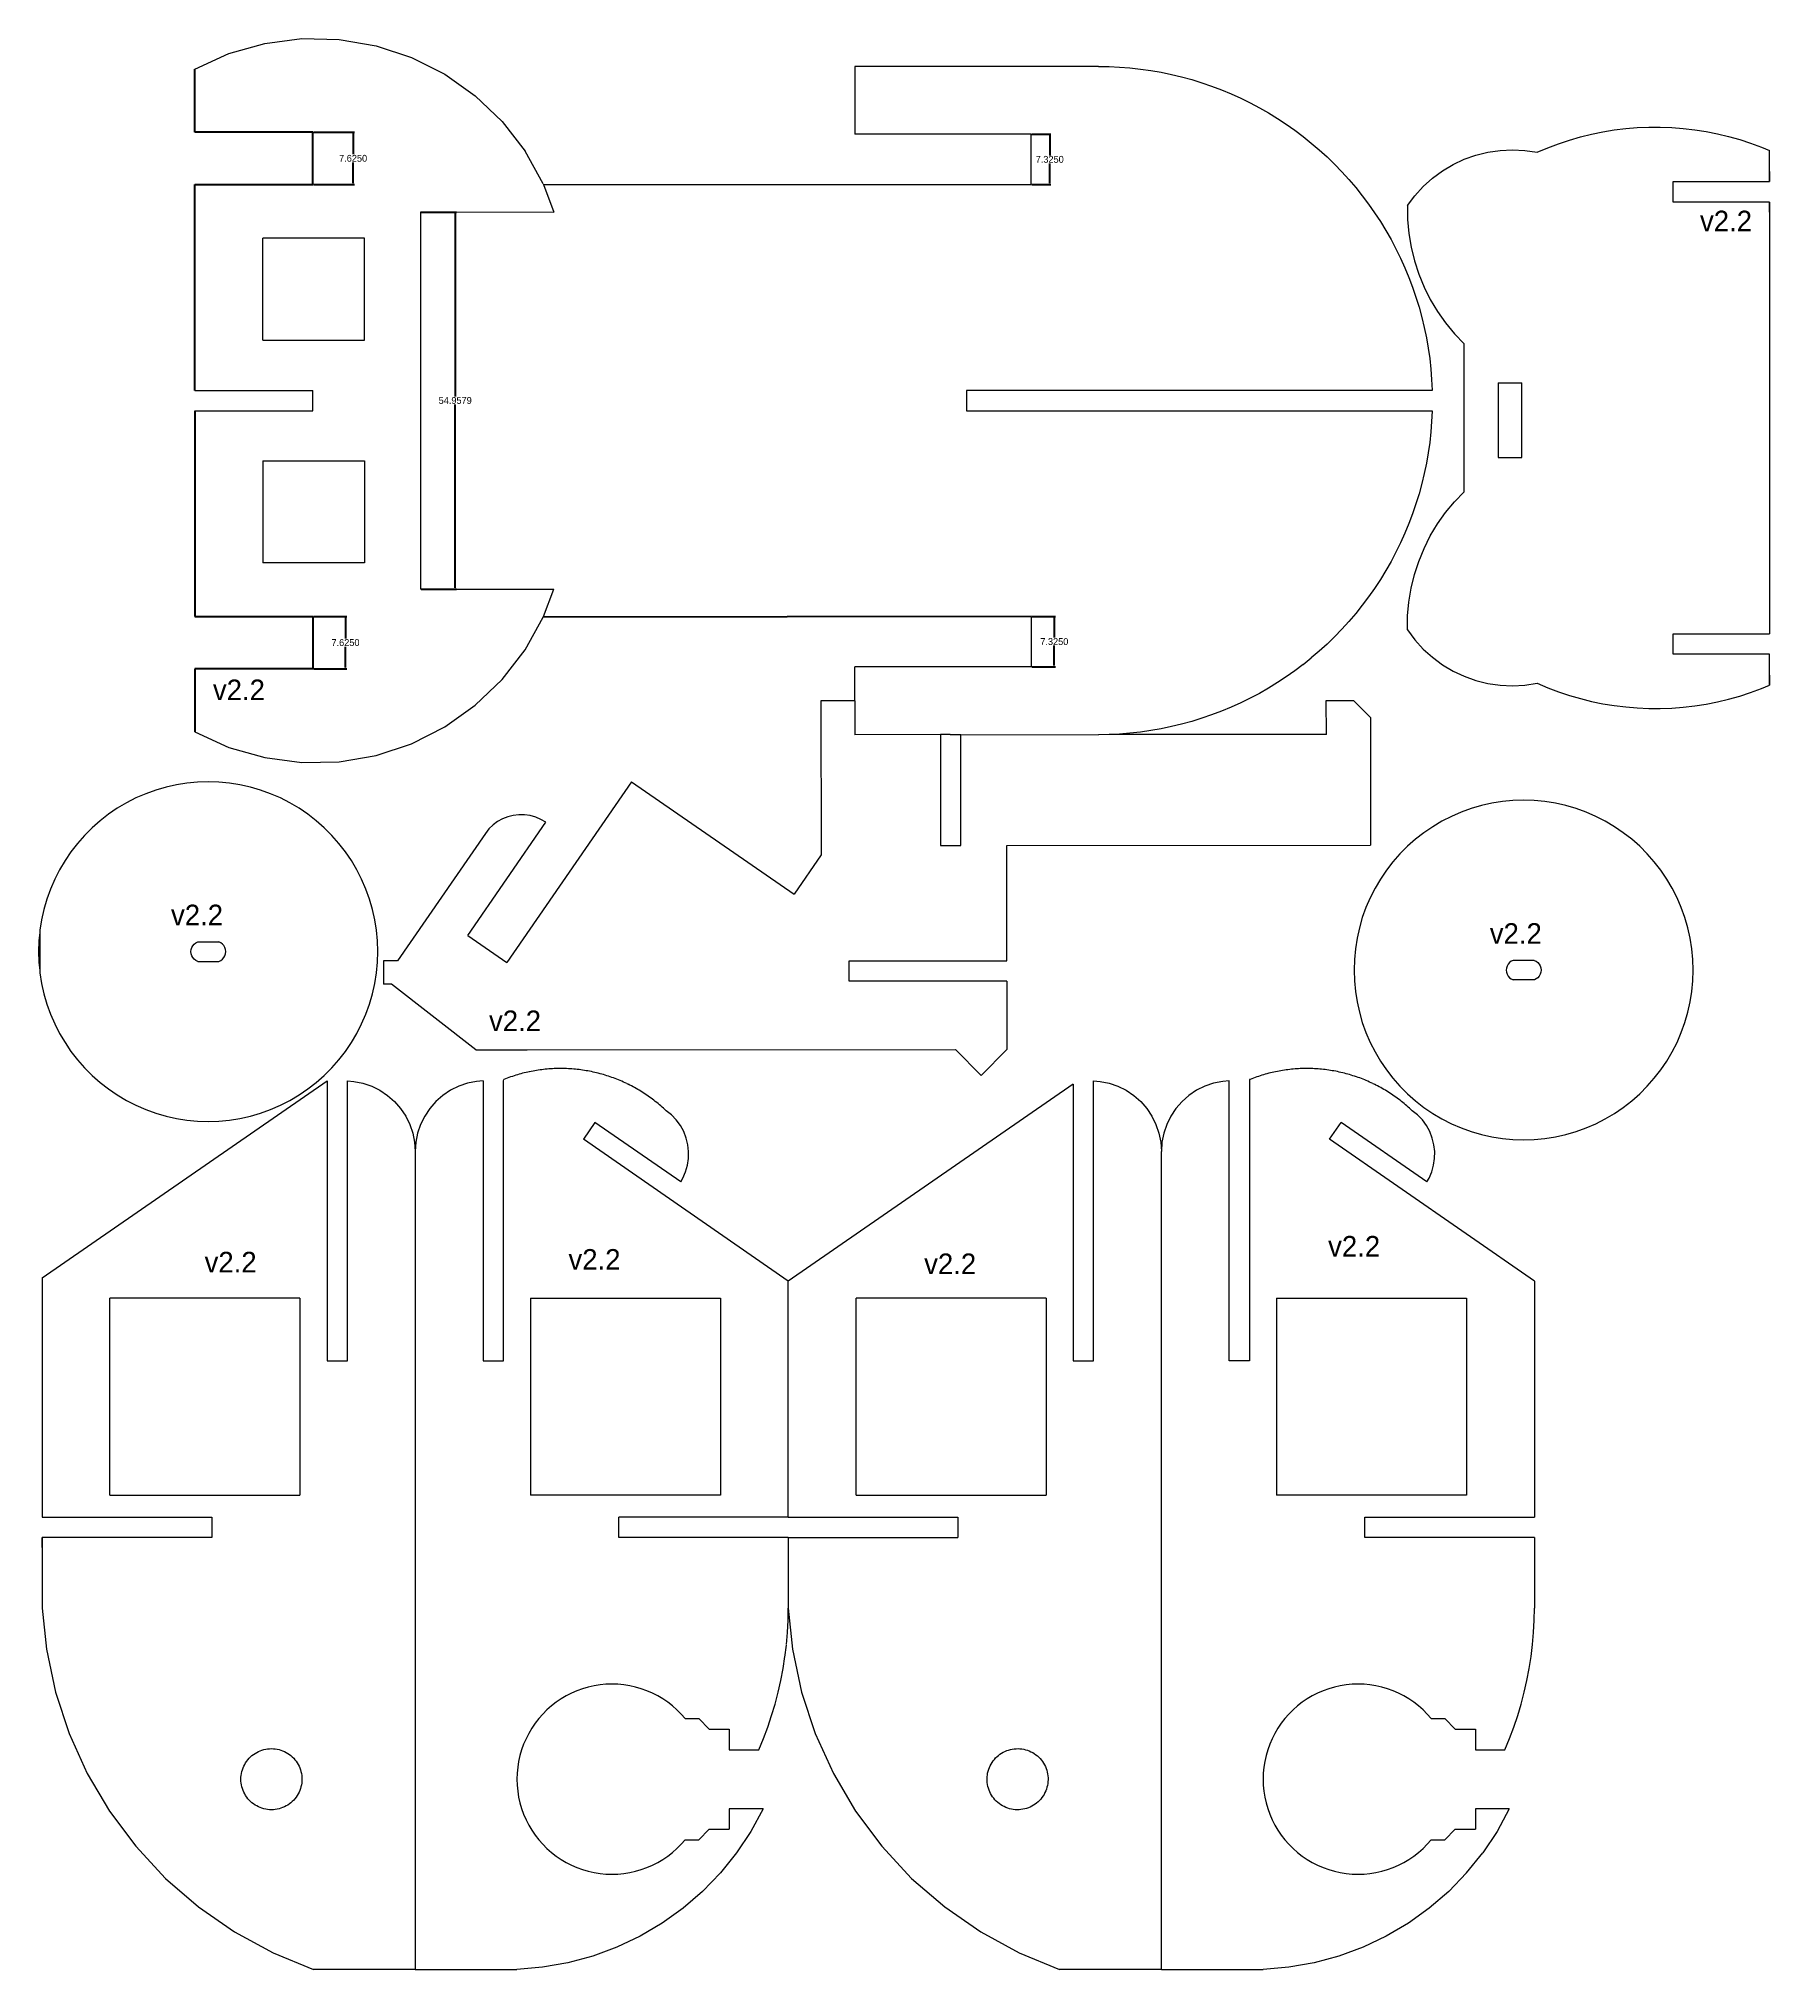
# Model space of a CAD drawing. Header units: millimetres. Extents: x -126 to 126, y -141 to 141.
import ezdxf

# ---------------------------------------------------------------- set-up
doc = ezdxf.new("R2010")
doc.units = ezdxf.units.MM
doc.header["$MEASUREMENT"] = 0
doc.layers.add('version', color=7, linetype='Continuous')
doc.dimstyles.get("Standard").update_dxf_attribs({"dimtxt": 1, "dimasz": 0.18, "dimexe": 0.18, "dimexo": 0.0625, "dimgap": 0.09, "dimtad": 0, "dimtih": 1, "dimtoh": 1, "dimdec": 4, "dimzin": 0, "dimdsep": 46, "dimtxsty": 'Standard', "dimcen": 0.09, "dimadec": 0, "dimazin": 0, "dimtfac": 1, "dimtdec": 4, "dimtofl": 0, "dimtmove": 0, "dimatfit": 3, "dimfxl": 1, "dimtolj": 1, "dimtzin": 0, "dimarcsym": 0})

msp = doc.modelspace()

# ---------------------------------------------------------------- texts
at = {"layer": 'version', "char_height": 3, "attachment_point": 1}
for insert in [(115.9431, 115.51063), (-100.8151, 47.17778), (-106.91952, 14.36969), (85.30302, 11.6711), (-60.57006, -1.05945), (-102.02227, -36.22654), (-48.9848, -35.83142), (2.85801, -36.47101), (61.74119, -33.91265)]:
    msp.add_mtext_dynamic_manual_height_columns('v2.2', width=4.0008983, gutter_width=1, heights=[0], dxfattribs=dict(at, insert=insert))

# ---------------------------------------------------------------- blocks, each defined once
blk = doc.blocks.new('*D2')
at = {"color": 0, "lineweight": -2}
for p, q in [((-70.45, 115.32), (-65.32, 115.32)), ((-65.5, 115.14), (-65.5, 88.44)), ((-65.5, 60.55), (-65.5, 87.26)), ((-70.45, 60.37), (-65.32, 60.37))]:
    blk.add_line(p, q, dxfattribs=at)
at = {"color": 0}
for points in [[(-65.47, 115.14), (-65.53, 115.14), (-65.5, 115.32)], [(-65.47, 60.55), (-65.53, 60.55), (-65.5, 60.37)]]:
    blk.add_solid(points, dxfattribs=at)
at = {"layer": 'Defpoints', "color": 0}
for p in [(-70.51, 115.32), (-70.51, 60.37), (-65.5, 60.37)]:
    blk.add_point(p, dxfattribs=at)
at = {"color": 0, "insert": (-65.5, 87.85), "char_height": 1, "attachment_point": 5}
blk.add_mtext('\\A1;54.9579', dxfattribs=at)
blk = doc.blocks.new('*D3')
at = {"color": 0, "lineweight": -2}
for p, q in [((-86.17, 56.37), (-81.31, 56.37)), ((-81.49, 56.19), (-81.49, 53.15)), ((-81.49, 48.92), (-81.49, 51.97)), ((-86.17, 48.74), (-81.31, 48.74))]:
    blk.add_line(p, q, dxfattribs=at)
at = {"color": 0}
for points in [[(-81.52, 56.19), (-81.46, 56.19), (-81.49, 56.37)], [(-81.52, 48.92), (-81.46, 48.92), (-81.49, 48.74)]]:
    blk.add_solid(points, dxfattribs=at)
at = {"layer": 'Defpoints', "color": 0}
for p in [(-86.23, 56.37), (-81.49, 56.37), (-86.23, 48.74)]:
    blk.add_point(p, dxfattribs=at)
at = {"color": 0, "insert": (-81.49, 52.56), "char_height": 1, "attachment_point": 5}
blk.add_mtext('\\A1;7.6250', dxfattribs=at)
blk = doc.blocks.new('*D4')
at = {"color": 0, "lineweight": -2}
for p, q in [((-86.17, 126.95), (-80.2, 126.95)), ((-80.38, 126.77), (-80.38, 123.73)), ((-80.38, 119.5), (-80.38, 122.55)), ((-86.17, 119.32), (-80.2, 119.32))]:
    blk.add_line(p, q, dxfattribs=at)
at = {"color": 0}
for points in [[(-80.41, 126.77), (-80.35, 126.77), (-80.38, 126.95)], [(-80.41, 119.5), (-80.35, 119.5), (-80.38, 119.32)]]:
    blk.add_solid(points, dxfattribs=at)
at = {"layer": 'Defpoints', "color": 0}
for p in [(-86.23, 126.95), (-86.23, 119.32), (-80.38, 119.32)]:
    blk.add_point(p, dxfattribs=at)
at = {"color": 0, "insert": (-80.38, 123.14), "char_height": 1, "attachment_point": 5}
blk.add_mtext('\\A1;7.6250', dxfattribs=at)
blk = doc.blocks.new('*D5')
at = {"color": 0, "lineweight": -2}
for p, q in [((18.53, 56.37), (22.01, 56.37)), ((21.83, 56.19), (21.83, 53.3)), ((21.83, 49.22), (21.83, 52.12)), ((18.53, 49.04), (22.01, 49.04))]:
    blk.add_line(p, q, dxfattribs=at)
at = {"color": 0}
for points in [[(21.8, 56.19), (21.86, 56.19), (21.83, 56.37)], [(21.8, 49.22), (21.86, 49.22), (21.83, 49.04)]]:
    blk.add_solid(points, dxfattribs=at)
at = {"layer": 'Defpoints', "color": 0}
for p in [(18.47, 56.37), (18.47, 49.04), (21.83, 49.04)]:
    blk.add_point(p, dxfattribs=at)
at = {"color": 0, "insert": (21.83, 52.71), "char_height": 1, "attachment_point": 5}
blk.add_mtext('\\A1;7.3250', dxfattribs=at)
blk = doc.blocks.new('*D6')
at = {"color": 0, "lineweight": -2}
for p, q in [((18.53, 126.65), (21.34, 126.65)), ((21.16, 126.47), (21.16, 123.58)), ((21.16, 119.5), (21.16, 122.4)), ((18.53, 119.32), (21.34, 119.32))]:
    blk.add_line(p, q, dxfattribs=at)
at = {"color": 0}
for points in [[(21.13, 126.47), (21.19, 126.47), (21.16, 126.65)], [(21.13, 119.5), (21.19, 119.5), (21.16, 119.32)]]:
    blk.add_solid(points, dxfattribs=at)
at = {"layer": 'Defpoints', "color": 0}
for p in [(18.47, 126.65), (18.47, 119.32), (21.16, 119.32)]:
    blk.add_point(p, dxfattribs=at)
at = {"color": 0, "insert": (21.16, 122.99), "char_height": 1, "attachment_point": 5}
blk.add_mtext('\\A1;7.3250', dxfattribs=at)

# ---------------------------------------------------------------- dimensions: what is measured, and where the dimension line sits
for base, p1, p2, picture, middle in [((-80.38085, 119.32355), (-86.231, 126.94855), (-86.231, 119.32355), '*D4', (-80.38085, 123.13605)), ((21.15613, 119.3235), (18.471, 126.6485), (18.471, 119.3235), '*D6', (21.15613, 122.986)), ((-81.49429, 56.36805), (-86.231, 48.74305), (-86.231, 56.36805), '*D3', (-81.49429, 52.55555)), ((21.8259, 49.043), (18.471, 56.368), (18.471, 49.043), '*D5', (21.8259, 52.7055))]:
    dim = msp.add_linear_dim(base=base, p1=p1, p2=p2, angle=90, dimstyle='Standard')
    dim.commit()
    dim.dimension.update_dxf_attribs({"geometry": picture, "text_midpoint": middle})
dim = msp.add_aligned_dim(p1=(-70.51157, 115.3247), p2=(-70.5109, 60.3668), distance=5.00955, dimstyle='Standard')
dim.commit()
dim.dimension.update_dxf_attribs({"geometry": '*D2', "text_midpoint": (-65.50168, 87.84581)})

# ---------------------------------------------------------------- linework, layer by layer
for p, q in [((-103.4342, 126.94855), (-103.4342, 136.1512)), ((-86.231, 126.94855), (-103.4342, 126.94855)), ((-86.231, 119.32355), (-86.231, 126.94855)), ((-103.4342, 119.32355), (-86.231, 119.32355)), ((-103.4342, 89.3305), (-103.4342, 119.32355)), ((-103.4342, 86.3609), (-103.4342, 56.36805)), ((-103.4342, 56.36805), (-86.231, 56.36805)), ((-86.231, 56.36805), (-86.231, 48.74305)), ((18.471, 56.368), (-52.6561, 56.2679)), ((-86.231, 48.74305), (-103.4342, 48.74305)), ((-103.4342, 48.74305), (-103.4342, 39.5402))]:
    msp.add_line(p, q)
at = {"lineweight": 9}
for points in [[(-103.4342, 136.1512), (-103.4342, 136.1512), (-98.478, 138.4026), (-98.478, 138.4026)], [(-98.478, 138.4026), (-98.478, 138.4026), (-93.2434, 139.8937), (-93.2434, 139.8937)], [(-93.2434, 139.8937), (-93.2434, 139.8937), (-87.8458, 140.5916), (-87.8458, 140.5916)], [(-87.8458, 140.5916), (-87.8458, 140.5916), (-82.4045, 140.4807), (-82.4045, 140.4807)], [(-82.4045, 140.4807), (-82.4045, 140.4807), (-77.0397, 139.5637), (-77.0397, 139.5637)], [(-77.0397, 139.5637), (-77.0397, 139.5637), (-71.8699, 137.8606), (-71.8699, 137.8606)], [(-71.8699, 137.8606), (-71.8699, 137.8606), (-67.0094, 135.4092), (-67.0094, 135.4092)], [(-67.0094, 135.4092), (-67.0094, 135.4092), (-62.5654, 132.2636), (-62.5654, 132.2636)], [(-7.2349, 136.5471), (-7.2349, 136.5471), (-7.2349, 126.6485), (-7.2349, 126.6485)], [(28.2809, 136.5471), (28.2809, 136.5471), (-7.2349, 136.5471), (-7.2349, 136.5471)], [(28.2809, 136.5471), (28.2809, 136.5471), (29.8089, 136.5231), (29.8089, 136.5231)], [(29.8089, 136.5231), (29.8089, 136.5231), (31.3353, 136.4511), (31.3353, 136.4511)], [(31.3353, 136.4511), (31.3353, 136.4511), (32.8587, 136.331), (32.8587, 136.331)], [(32.8587, 136.331), (32.8587, 136.331), (34.3776, 136.1631), (34.3776, 136.1631)], [(34.3776, 136.1631), (34.3776, 136.1631), (35.8905, 135.9476), (35.8905, 135.9476)], [(35.8905, 135.9476), (35.8905, 135.9476), (37.3959, 135.6845), (37.3959, 135.6845)], [(37.3959, 135.6845), (37.3959, 135.6845), (38.8922, 135.3743), (38.8922, 135.3743)], [(38.8922, 135.3743), (38.8922, 135.3743), (40.3781, 135.0171), (40.3781, 135.0171)], [(-62.5654, 132.2636), (-62.5654, 132.2636), (-58.6362, 128.4933), (-58.6362, 128.4933)], [(40.3781, 135.0171), (40.3781, 135.0171), (41.8521, 134.6134), (41.8521, 134.6134)], [(41.8521, 134.6134), (41.8521, 134.6134), (43.3126, 134.1636), (43.3126, 134.1636)], [(43.3126, 134.1636), (43.3126, 134.1636), (44.7584, 133.668), (44.7584, 133.668)], [(44.7584, 133.668), (44.7584, 133.668), (46.1878, 133.1272), (46.1878, 133.1272)], [(46.1878, 133.1272), (46.1878, 133.1272), (47.5996, 132.5417), (47.5996, 132.5417)], [(47.5996, 132.5417), (47.5996, 132.5417), (48.9923, 131.9122), (48.9923, 131.9122)], [(48.9923, 131.9122), (48.9923, 131.9122), (50.3646, 131.239), (50.3646, 131.239)], [(50.3646, 131.239), (50.3646, 131.239), (51.7151, 130.5232), (51.7151, 130.5232)], [(51.7151, 130.5232), (51.7151, 130.5232), (53.0425, 129.7651), (53.0425, 129.7651)], [(53.0425, 129.7651), (53.0425, 129.7651), (54.3455, 128.9658), (54.3455, 128.9658)], [(-58.6362, 128.4933), (-58.6362, 128.4933), (-55.3086, 124.1816), (-55.3086, 124.1816)], [(18.471, 126.6485), (18.471, 126.6485), (-7.2349, 126.6485), (-7.2349, 126.6485)], [(18.471, 119.3235), (18.471, 119.3235), (18.471, 126.6485), (18.471, 126.6485)], [(54.3455, 128.9658), (54.3455, 128.9658), (55.6226, 128.1257), (55.6226, 128.1257)], [(55.6226, 128.1257), (55.6226, 128.1257), (56.8728, 127.246), (56.8728, 127.246)], [(56.8728, 127.246), (56.8728, 127.246), (58.0949, 126.3274), (58.0949, 126.3274)], [(98.522, 126.2646), (98.522, 126.2646), (100.1526, 126.6665), (100.1526, 126.6665)], [(100.1526, 126.6665), (100.1526, 126.6665), (101.7979, 127.0034), (101.7979, 127.0034)], [(101.7979, 127.0034), (101.7979, 127.0034), (103.4553, 127.2746), (103.4553, 127.2746)], [(103.4553, 127.2746), (103.4553, 127.2746), (105.1221, 127.4798), (105.1221, 127.4798)], [(105.1221, 127.4798), (105.1221, 127.4798), (106.7956, 127.6187), (106.7956, 127.6187)], [(106.7956, 127.6187), (106.7956, 127.6187), (108.4734, 127.691), (108.4734, 127.691)], [(108.4734, 127.691), (108.4734, 127.691), (110.1527, 127.6965), (110.1527, 127.6965)], [(110.1527, 127.6965), (110.1527, 127.6965), (111.831, 127.6353), (111.831, 127.6353)], [(111.831, 127.6353), (111.831, 127.6353), (113.5054, 127.5076), (113.5054, 127.5076)], [(113.5054, 127.5076), (113.5054, 127.5076), (115.1735, 127.3134), (115.1735, 127.3134)], [(115.1735, 127.3134), (115.1735, 127.3134), (116.8326, 127.0531), (116.8326, 127.0531)], [(116.8326, 127.0531), (116.8326, 127.0531), (118.48, 126.7272), (118.48, 126.7272)], [(118.48, 126.7272), (118.48, 126.7272), (120.1133, 126.336), (120.1133, 126.336)], [(-52.6561, 119.4237), (-52.6561, 119.4237), (-55.3086, 124.1816), (-55.3086, 124.1816)], [(58.0949, 126.3274), (58.0949, 126.3274), (59.2875, 125.3709), (59.2875, 125.3709)], [(59.2875, 125.3709), (59.2875, 125.3709), (60.4494, 124.3773), (60.4494, 124.3773)], [(60.4494, 124.3773), (60.4494, 124.3773), (61.5797, 123.3476), (61.5797, 123.3476)], [(83.2752, 123.6097), (83.2752, 123.6097), (85.026, 124.0433), (85.026, 124.0433)], [(85.026, 124.0433), (85.026, 124.0433), (86.8109, 124.3027), (86.8109, 124.3027)], [(86.8109, 124.3027), (86.8109, 124.3027), (88.6126, 124.3855), (88.6126, 124.3855)], [(88.6126, 124.3855), (88.6126, 124.3855), (90.4137, 124.2911), (90.4137, 124.2911)], [(90.4137, 124.2911), (90.4137, 124.2911), (92.1968, 124.0201), (92.1968, 124.0201)], [(92.1968, 124.0201), (92.1968, 124.0201), (93.7435, 124.675), (93.7435, 124.675)], [(93.7435, 124.675), (93.7435, 124.675), (95.3149, 125.268), (95.3149, 125.268)], [(95.3149, 125.268), (95.3149, 125.268), (96.9085, 125.7982), (96.9085, 125.7982)], [(96.9085, 125.7982), (96.9085, 125.7982), (98.522, 126.2646), (98.522, 126.2646)], [(120.1133, 126.336), (120.1133, 126.336), (121.7298, 125.8804), (121.7298, 125.8804)], [(121.7298, 125.8804), (121.7298, 125.8804), (123.3269, 125.3608), (123.3269, 125.3608)], [(123.3269, 125.3608), (123.3269, 125.3608), (124.9022, 124.7782), (124.9022, 124.7782)], [(124.9022, 124.7782), (124.9022, 124.7782), (126.0577, 124.2979), (126.0577, 124.2979)], [(126.0577, 122.8538), (126.0577, 122.8538), (126.0577, 124.2979), (126.0577, 124.2979)], [(126.0577, 119.7781), (126.0577, 119.7781), (126.0577, 124.2979), (126.0577, 124.2979)], [(61.5797, 123.3476), (61.5797, 123.3476), (62.677, 122.2829), (62.677, 122.2829)], [(62.677, 122.2829), (62.677, 122.2829), (63.7405, 121.1842), (63.7405, 121.1842)], [(63.7405, 121.1842), (63.7405, 121.1842), (64.7689, 120.0525), (64.7689, 120.0525)], [(76.9419, 120.2426), (76.9419, 120.2426), (78.3933, 121.3145), (78.3933, 121.3145)], [(78.3933, 121.3145), (78.3933, 121.3145), (79.9427, 122.2387), (79.9427, 122.2387)], [(79.9427, 122.2387), (79.9427, 122.2387), (81.5752, 123.0062), (81.5752, 123.0062)], [(81.5752, 123.0062), (81.5752, 123.0062), (83.2752, 123.6097), (83.2752, 123.6097)], [(126.0577, 121.2221), (126.0577, 121.2221), (126.0577, 119.7781), (126.0577, 119.7781)], [(-52.6561, 119.4237), (-52.6561, 119.4237), (-52.6183, 119.3235), (-52.6183, 119.3235)], [(-52.6183, 119.3235), (-52.6183, 119.3235), (-51.11234, 115.32181), (-51.11234, 115.32181)], [(-52.6183, 119.3235), (-52.6183, 119.3235), (18.471, 119.3235), (18.471, 119.3235)], [(64.7689, 120.0525), (64.7689, 120.0525), (65.7614, 118.8892), (65.7614, 118.8892)], [(65.7614, 118.8892), (65.7614, 118.8892), (66.7168, 117.6952), (66.7168, 117.6952)], [(74.3881, 117.6981), (74.3881, 117.6981), (75.6025, 119.0333), (75.6025, 119.0333)], [(75.6025, 119.0333), (75.6025, 119.0333), (76.9419, 120.2426), (76.9419, 120.2426)], [(112.0183, 119.7781), (112.0183, 119.7781), (126.0577, 119.7781), (126.0577, 119.7781)], [(112.0183, 116.759), (112.0183, 116.759), (112.0183, 119.7781), (112.0183, 119.7781)], [(66.7168, 117.6952), (66.7168, 117.6952), (67.6343, 116.4717), (67.6343, 116.4717)], [(67.6343, 116.4717), (67.6343, 116.4717), (68.513, 115.22), (68.513, 115.22)], [(73.3104, 116.2502), (73.3104, 116.2502), (74.3881, 117.6981), (74.3881, 117.6981)], [(73.3104, 116.2502), (73.3104, 116.2502), (73.3296, 114.2133), (73.3296, 114.2133)], [(126.0577, 116.759), (126.0577, 116.759), (112.0183, 116.759), (112.0183, 116.759)], [(126.0577, 116.759), (126.0577, 116.759), (126.0577, 53.853), (126.0577, 53.853)], [(126.0577, 115.3149), (126.0577, 115.3149), (126.0577, 116.759), (126.0577, 116.759)], [(-70.5109, 60.3668), (-70.5109, 60.3668), (-70.51157, 115.3247), (-70.51157, 115.3247)], [(-70.51157, 115.3247), (-70.51157, 115.3247), (-51.11234, 115.32181), (-51.11234, 115.32181)], [(68.513, 115.22), (68.513, 115.22), (69.3519, 113.9413), (69.3519, 113.9413)], [(69.3519, 113.9413), (69.3519, 113.9413), (70.1504, 112.6368), (70.1504, 112.6368)], [(70.1504, 112.6368), (70.1504, 112.6368), (70.9075, 111.3078), (70.9075, 111.3078)], [(73.3296, 114.2133), (73.3296, 114.2133), (73.5037, 112.1839), (73.5037, 112.1839)], [(-78.7169, 111.5035), (-78.7169, 111.5035), (-93.5473, 111.5035), (-93.5473, 111.5035)], [(-93.5473, 96.6556), (-93.5473, 96.6556), (-93.5473, 111.5035), (-93.5473, 111.5035)], [(-78.7169, 96.6556), (-78.7169, 96.6556), (-78.7169, 111.5035), (-78.7169, 111.5035)], [(70.9075, 111.3078), (70.9075, 111.3078), (71.6226, 109.9557), (71.6226, 109.9557)], [(71.6226, 109.9557), (71.6226, 109.9557), (72.2948, 108.5818), (72.2948, 108.5818)], [(73.5037, 112.1839), (73.5037, 112.1839), (73.8317, 110.1736), (73.8317, 110.1736)], [(73.8317, 110.1736), (73.8317, 110.1736), (74.3118, 108.1941), (74.3118, 108.1941)], [(72.2948, 108.5818), (72.2948, 108.5818), (72.9237, 107.1874), (72.9237, 107.1874)], [(72.9237, 107.1874), (72.9237, 107.1874), (73.5084, 105.7739), (73.5084, 105.7739)], [(74.3118, 108.1941), (74.3118, 108.1941), (74.9411, 106.257), (74.9411, 106.257)], [(73.5084, 105.7739), (73.5084, 105.7739), (74.0486, 104.3428), (74.0486, 104.3428)], [(74.0486, 104.3428), (74.0486, 104.3428), (74.5436, 102.8953), (74.5436, 102.8953)], [(74.9411, 106.257), (74.9411, 106.257), (75.7159, 104.3735), (75.7159, 104.3735)], [(75.7159, 104.3735), (75.7159, 104.3735), (76.6317, 102.5547), (76.6317, 102.5547)], [(74.5436, 102.8953), (74.5436, 102.8953), (74.993, 101.433), (74.993, 101.433)], [(74.993, 101.433), (74.993, 101.433), (75.3962, 99.9573), (75.3962, 99.9573)], [(76.6317, 102.5547), (76.6317, 102.5547), (77.6833, 100.8109), (77.6833, 100.8109)], [(75.3962, 99.9573), (75.3962, 99.9573), (75.7529, 98.4696), (75.7529, 98.4696)], [(77.6833, 100.8109), (77.6833, 100.8109), (78.8646, 99.1525), (78.8646, 99.1525)], [(78.8646, 99.1525), (78.8646, 99.1525), (80.1686, 97.5889), (80.1686, 97.5889)], [(-93.5473, 96.6556), (-93.5473, 96.6556), (-78.7169, 96.6556), (-78.7169, 96.6556)], [(75.7529, 98.4696), (75.7529, 98.4696), (76.0628, 96.9715), (76.0628, 96.9715)], [(76.0628, 96.9715), (76.0628, 96.9715), (76.3256, 95.4643), (76.3256, 95.4643)], [(80.1686, 97.5889), (80.1686, 97.5889), (81.5878, 96.1293), (81.5878, 96.1293)], [(81.5878, 74.5322), (81.5878, 74.5322), (81.5878, 96.1293), (81.5878, 96.1293)], [(76.3256, 95.4643), (76.3256, 95.4643), (76.5408, 93.9497), (76.5408, 93.9497)], [(76.5408, 93.9497), (76.5408, 93.9497), (76.7085, 92.429), (76.7085, 92.429)], [(76.7085, 92.429), (76.7085, 92.429), (76.8284, 90.9037), (76.8284, 90.9037)], [(76.8284, 90.9037), (76.8284, 90.9037), (76.9004, 89.3755), (76.9004, 89.3755)], [(86.5313, 90.4126), (86.5313, 90.4126), (89.9917, 90.4126), (89.9917, 90.4126)], [(86.5313, 90.4126), (86.5313, 90.4126), (86.5313, 79.5241), (86.5313, 79.5241)], [(89.9917, 79.5241), (89.9917, 79.5241), (89.9917, 90.4126), (89.9917, 90.4126)], [(-103.4342, 89.3305), (-103.4342, 89.3305), (-86.231, 89.3305), (-86.231, 89.3305)], [(-86.231, 86.3609), (-86.231, 86.3609), (-86.231, 89.3305), (-86.231, 89.3305)], [(9.02, 89.3305), (9.02, 89.3305), (9.02, 86.3609), (9.02, 86.3609)], [(76.9011, 89.3305), (76.9011, 89.3305), (9.02, 89.3305), (9.02, 89.3305)], [(76.9004, 89.3755), (76.9004, 89.3755), (76.9011, 89.3305), (76.9011, 89.3305)], [(-103.4342, 86.3609), (-103.4342, 86.3609), (-86.231, 86.3609), (-86.231, 86.3609)], [(9.02, 86.3609), (9.02, 86.3609), (76.9011, 86.3609), (76.9011, 86.3609)], [(76.8284, 84.7878), (76.8284, 84.7878), (76.7085, 83.2626), (76.7085, 83.2626)], [(76.9004, 86.316), (76.9004, 86.316), (76.8284, 84.7878), (76.8284, 84.7878)], [(76.9011, 86.3609), (76.9011, 86.3609), (76.9004, 86.316), (76.9004, 86.316)], [(76.5408, 81.7419), (76.5408, 81.7419), (76.3256, 80.2272), (76.3256, 80.2272)], [(76.7085, 83.2626), (76.7085, 83.2626), (76.5408, 81.7419), (76.5408, 81.7419)], [(-93.5473, 79.036), (-93.5473, 79.036), (-93.5473, 64.1879), (-93.5473, 64.1879)], [(-93.5473, 79.036), (-93.5473, 79.036), (-78.7169, 79.036), (-78.7169, 79.036)], [(-78.7169, 79.036), (-78.7169, 79.036), (-78.7169, 64.1879), (-78.7169, 64.1879)], [(76.3256, 80.2272), (76.3256, 80.2272), (76.0628, 78.72), (76.0628, 78.72)], [(86.5313, 79.5241), (86.5313, 79.5241), (89.9917, 79.5241), (89.9917, 79.5241)], [(75.7529, 77.2219), (75.7529, 77.2219), (75.3962, 75.7342), (75.3962, 75.7342)], [(76.0628, 78.72), (76.0628, 78.72), (75.7529, 77.2219), (75.7529, 77.2219)], [(74.993, 74.2585), (74.993, 74.2585), (74.5436, 72.7962), (74.5436, 72.7962)], [(75.3962, 75.7342), (75.3962, 75.7342), (74.993, 74.2585), (74.993, 74.2585)], [(80.1686, 73.0726), (80.1686, 73.0726), (81.5878, 74.5322), (81.5878, 74.5322)], [(74.0486, 71.3487), (74.0486, 71.3487), (73.5084, 69.9175), (73.5084, 69.9175)], [(74.5436, 72.7962), (74.5436, 72.7962), (74.0486, 71.3487), (74.0486, 71.3487)], [(77.6833, 69.8505), (77.6833, 69.8505), (78.8646, 71.5091), (78.8646, 71.5091)], [(78.8646, 71.5091), (78.8646, 71.5091), (80.1686, 73.0726), (80.1686, 73.0726)], [(72.9237, 68.5041), (72.9237, 68.5041), (72.2948, 67.1097), (72.2948, 67.1097)], [(73.5084, 69.9175), (73.5084, 69.9175), (72.9237, 68.5041), (72.9237, 68.5041)], [(75.7159, 66.2879), (75.7159, 66.2879), (76.6317, 68.1068), (76.6317, 68.1068)], [(76.6317, 68.1068), (76.6317, 68.1068), (77.6833, 69.8505), (77.6833, 69.8505)], [(71.6226, 65.7358), (71.6226, 65.7358), (70.9075, 64.3837), (70.9075, 64.3837)], [(72.2948, 67.1097), (72.2948, 67.1097), (71.6226, 65.7358), (71.6226, 65.7358)], [(74.9411, 64.4045), (74.9411, 64.4045), (75.7159, 66.2879), (75.7159, 66.2879)], [(-78.7169, 64.1879), (-78.7169, 64.1879), (-93.5473, 64.1879), (-93.5473, 64.1879)], [(70.1504, 63.0547), (70.1504, 63.0547), (69.3519, 61.7502), (69.3519, 61.7502)], [(70.9075, 64.3837), (70.9075, 64.3837), (70.1504, 63.0547), (70.1504, 63.0547)], [(73.8317, 60.488), (73.8317, 60.488), (74.3118, 62.4673), (74.3118, 62.4673)], [(74.3118, 62.4673), (74.3118, 62.4673), (74.9411, 64.4045), (74.9411, 64.4045)], [(-70.5109, 60.3668), (-70.5109, 60.3668), (-51.11343, 60.3668), (-51.11343, 60.3668)], [(-52.6183, 56.368), (-52.6183, 56.368), (-51.11343, 60.3668), (-51.11343, 60.3668)], [(67.6343, 59.2198), (67.6343, 59.2198), (66.7168, 57.9963), (66.7168, 57.9963)], [(68.513, 60.4715), (68.513, 60.4715), (67.6343, 59.2198), (67.6343, 59.2198)], [(69.3519, 61.7502), (69.3519, 61.7502), (68.513, 60.4715), (68.513, 60.4715)], [(73.5037, 58.4777), (73.5037, 58.4777), (73.8317, 60.488), (73.8317, 60.488)], [(-52.6561, 56.2679), (-52.6561, 56.2679), (-52.6183, 56.368), (-52.6183, 56.368)], [(18.471, 56.368), (18.471, 56.368), (18.471, 49.043), (18.471, 49.043)], [(65.7614, 56.8023), (65.7614, 56.8023), (64.7689, 55.6389), (64.7689, 55.6389)], [(66.7168, 57.9963), (66.7168, 57.9963), (65.7614, 56.8023), (65.7614, 56.8023)], [(73.3104, 54.4113), (73.3104, 54.4113), (73.3296, 56.4482), (73.3296, 56.4482)], [(73.3296, 56.4482), (73.3296, 56.4482), (73.5037, 58.4777), (73.5037, 58.4777)], [(-55.3086, 51.51), (-55.3086, 51.51), (-52.6561, 56.2679), (-52.6561, 56.2679)], [(63.7405, 54.5074), (63.7405, 54.5074), (62.677, 53.4086), (62.677, 53.4086)], [(64.7689, 55.6389), (64.7689, 55.6389), (63.7405, 54.5074), (63.7405, 54.5074)], [(73.3104, 54.4113), (73.3104, 54.4113), (74.3881, 52.9633), (74.3881, 52.9633)], [(112.0183, 50.8834), (112.0183, 50.8834), (112.0183, 53.853), (112.0183, 53.853)], [(112.0183, 53.853), (112.0183, 53.853), (126.0577, 53.853), (126.0577, 53.853)], [(126.0577, 55.297), (126.0577, 55.297), (126.0577, 53.853), (126.0577, 53.853)], [(-58.6362, 47.1982), (-58.6362, 47.1982), (-55.3086, 51.51), (-55.3086, 51.51)], [(60.4494, 51.3143), (60.4494, 51.3143), (59.2875, 50.3207), (59.2875, 50.3207)], [(61.5797, 52.3439), (61.5797, 52.3439), (60.4494, 51.3143), (60.4494, 51.3143)], [(62.677, 53.4086), (62.677, 53.4086), (61.5797, 52.3439), (61.5797, 52.3439)], [(74.3881, 52.9633), (74.3881, 52.9633), (75.6025, 51.6283), (75.6025, 51.6283)], [(75.6025, 51.6283), (75.6025, 51.6283), (76.9419, 50.4189), (76.9419, 50.4189)], [(126.0577, 50.8834), (126.0577, 50.8834), (112.0183, 50.8834), (112.0183, 50.8834)], [(126.0577, 46.3636), (126.0577, 46.3636), (126.0577, 50.8834), (126.0577, 50.8834)], [(126.0577, 49.4394), (126.0577, 49.4394), (126.0577, 50.8834), (126.0577, 50.8834)], [(-7.2362, 44.0936), (-7.2362, 44.0936), (-7.2349, 49.043), (-7.2349, 49.043)], [(18.471, 49.043), (18.471, 49.043), (-7.2349, 49.043), (-7.2349, 49.043)], [(56.8728, 48.4455), (56.8728, 48.4455), (55.6226, 47.5658), (55.6226, 47.5658)], [(58.0949, 49.364), (58.0949, 49.364), (56.8728, 48.4455), (56.8728, 48.4455)], [(58.0949, 49.364), (58.0949, 49.364), (59.2875, 50.3207), (59.2875, 50.3207)], [(76.9419, 50.4189), (76.9419, 50.4189), (78.3933, 49.3469), (78.3933, 49.3469)], [(78.3933, 49.3469), (78.3933, 49.3469), (79.9427, 48.4227), (79.9427, 48.4227)], [(79.9427, 48.4227), (79.9427, 48.4227), (81.5752, 47.6552), (81.5752, 47.6552)], [(-62.5654, 43.4279), (-62.5654, 43.4279), (-58.6362, 47.1982), (-58.6362, 47.1982)], [(51.7151, 45.1684), (51.7151, 45.1684), (50.3646, 44.4525), (50.3646, 44.4525)], [(53.0425, 45.9264), (53.0425, 45.9264), (51.7151, 45.1684), (51.7151, 45.1684)], [(54.3455, 46.7258), (54.3455, 46.7258), (53.0425, 45.9264), (53.0425, 45.9264)], [(55.6226, 47.5658), (55.6226, 47.5658), (54.3455, 46.7258), (54.3455, 46.7258)], [(81.5752, 47.6552), (81.5752, 47.6552), (83.2752, 47.0518), (83.2752, 47.0518)], [(83.2752, 47.0518), (83.2752, 47.0518), (85.026, 46.6182), (85.026, 46.6182)], [(85.026, 46.6182), (85.026, 46.6182), (86.8109, 46.3587), (86.8109, 46.3587)], [(86.8109, 46.3587), (86.8109, 46.3587), (88.6126, 46.2759), (88.6126, 46.2759)], [(88.6126, 46.2759), (88.6126, 46.2759), (90.4137, 46.3705), (90.4137, 46.3705)], [(90.4137, 46.3705), (90.4137, 46.3705), (92.1968, 46.6414), (92.1968, 46.6414)], [(92.1968, 46.6414), (92.1968, 46.6414), (93.7435, 45.9864), (93.7435, 45.9864)], [(93.7435, 45.9864), (93.7435, 45.9864), (95.3149, 45.3935), (95.3149, 45.3935)], [(95.3149, 45.3935), (95.3149, 45.3935), (96.9085, 44.8634), (96.9085, 44.8634)], [(121.7298, 44.7811), (121.7298, 44.7811), (123.3269, 45.3007), (123.3269, 45.3007)], [(123.3269, 45.3007), (123.3269, 45.3007), (124.9022, 45.8833), (124.9022, 45.8833)], [(124.9022, 45.8833), (124.9022, 45.8833), (126.0577, 46.3636), (126.0577, 46.3636)], [(126.0577, 47.8076), (126.0577, 47.8076), (126.0577, 46.3636), (126.0577, 46.3636)], [(-67.0094, 40.2823), (-67.0094, 40.2823), (-62.5654, 43.4279), (-62.5654, 43.4279)], [(-7.2362, 44.0936), (-7.2362, 44.0936), (-12.1796, 44.0924), (-12.1796, 44.0924)], [(-12.1796, 44.0924), (-12.1796, 44.0924), (-12.1737, 21.614), (-12.1737, 21.614)], [(-7.2362, 44.0936), (-7.2362, 44.0936), (-7.2349, 39.1443), (-7.2349, 39.1443)], [(46.1878, 42.5643), (46.1878, 42.5643), (44.7584, 42.0235), (44.7584, 42.0235)], [(47.5996, 43.1498), (47.5996, 43.1498), (46.1878, 42.5643), (46.1878, 42.5643)], [(48.9923, 43.7794), (48.9923, 43.7794), (47.5996, 43.1498), (47.5996, 43.1498)], [(50.3646, 44.4525), (50.3646, 44.4525), (48.9923, 43.7794), (48.9923, 43.7794)], [(61.4776, 44.1118), (61.4776, 44.1118), (65.4324, 44.1129), (65.4324, 44.1129)], [(61.4789, 39.1625), (61.4789, 39.1625), (61.4776, 44.1118), (61.4776, 44.1118)], [(65.4324, 44.1129), (65.4324, 44.1129), (67.9048, 41.6389), (67.9048, 41.6389)], [(96.9085, 44.8634), (96.9085, 44.8634), (98.522, 44.397), (98.522, 44.397)], [(98.522, 44.397), (98.522, 44.397), (100.1526, 43.995), (100.1526, 43.995)], [(100.1526, 43.995), (100.1526, 43.995), (101.7979, 43.6581), (101.7979, 43.6581)], [(101.7979, 43.6581), (101.7979, 43.6581), (103.4553, 43.3868), (103.4553, 43.3868)], [(103.4553, 43.3868), (103.4553, 43.3868), (105.1221, 43.1816), (105.1221, 43.1816)], [(105.1221, 43.1816), (105.1221, 43.1816), (106.7956, 43.0428), (106.7956, 43.0428)], [(106.7956, 43.0428), (106.7956, 43.0428), (108.4734, 42.9705), (108.4734, 42.9705)], [(108.4734, 42.9705), (108.4734, 42.9705), (110.1527, 42.9649), (110.1527, 42.9649)], [(110.1527, 42.9649), (110.1527, 42.9649), (111.831, 43.0261), (111.831, 43.0261)], [(111.831, 43.0261), (111.831, 43.0261), (113.5054, 43.1539), (113.5054, 43.1539)], [(113.5054, 43.1539), (113.5054, 43.1539), (115.1735, 43.3481), (115.1735, 43.3481)], [(115.1735, 43.3481), (115.1735, 43.3481), (116.8326, 43.6083), (116.8326, 43.6083)], [(116.8326, 43.6083), (116.8326, 43.6083), (118.48, 43.9343), (118.48, 43.9343)], [(118.48, 43.9343), (118.48, 43.9343), (120.1133, 44.3254), (120.1133, 44.3254)], [(120.1133, 44.3254), (120.1133, 44.3254), (121.7298, 44.7811), (121.7298, 44.7811)], [(-103.4342, 39.5402), (-103.4342, 39.5402), (-98.478, 37.2888), (-98.478, 37.2888)], [(-71.8699, 37.831), (-71.8699, 37.831), (-67.0094, 40.2823), (-67.0094, 40.2823)], [(34.3776, 39.5283), (34.3776, 39.5283), (32.8587, 39.3605), (32.8587, 39.3605)], [(35.8905, 39.7439), (35.8905, 39.7439), (34.3776, 39.5283), (34.3776, 39.5283)], [(37.3959, 40.007), (37.3959, 40.007), (35.8905, 39.7439), (35.8905, 39.7439)], [(38.8922, 40.3173), (38.8922, 40.3173), (37.3959, 40.007), (37.3959, 40.007)], [(40.3781, 40.6743), (40.3781, 40.6743), (38.8922, 40.3173), (38.8922, 40.3173)], [(41.8521, 41.0781), (41.8521, 41.0781), (40.3781, 40.6743), (40.3781, 40.6743)], [(43.3126, 41.528), (43.3126, 41.528), (41.8521, 41.0781), (41.8521, 41.0781)], [(44.7584, 42.0235), (44.7584, 42.0235), (43.3126, 41.528), (43.3126, 41.528)], [(67.9048, 41.6389), (67.9048, 41.6389), (67.9097, 23.0294), (67.9097, 23.0294)], [(-98.478, 37.2888), (-98.478, 37.2888), (-93.2434, 35.7978), (-93.2434, 35.7978)], [(-77.0397, 36.1279), (-77.0397, 36.1279), (-71.8699, 37.831), (-71.8699, 37.831)], [(5.2226, 39.1476), (5.2226, 39.1476), (-7.2349, 39.1443), (-7.2349, 39.1443)], [(6.665, 39.148), (6.665, 39.148), (5.2226, 39.1476), (5.2226, 39.1476)], [(5.2226, 39.1476), (5.2226, 39.1476), (5.2269, 23.0128), (5.2269, 23.0128)], [(6.665, 39.148), (6.665, 39.148), (6.7464, 39.1487), (6.7464, 39.1487)], [(6.7464, 39.1487), (6.7464, 39.1487), (8.1887, 39.1484), (8.1887, 39.1484)], [(8.1929, 23.0136), (8.1929, 23.0136), (8.1887, 39.1484), (8.1887, 39.1484)], [(8.1887, 39.1484), (8.1887, 39.1484), (28.2809, 39.1443), (28.2809, 39.1443)], [(29.8089, 39.1684), (29.8089, 39.1684), (28.2809, 39.1443), (28.2809, 39.1443)], [(31.3353, 39.2405), (31.3353, 39.2405), (29.8089, 39.1684), (29.8089, 39.1684)], [(61.4789, 39.1625), (61.4789, 39.1625), (29.8089, 39.1684), (29.8089, 39.1684)], [(32.8587, 39.3605), (32.8587, 39.3605), (31.3353, 39.2405), (31.3353, 39.2405)], [(-93.2434, 35.7978), (-93.2434, 35.7978), (-87.8458, 35.1), (-87.8458, 35.1)], [(-87.8458, 35.1), (-87.8458, 35.1), (-82.4045, 35.2108), (-82.4045, 35.2108)], [(-82.4045, 35.2108), (-82.4045, 35.2108), (-77.0397, 36.1279), (-77.0397, 36.1279)], [(-109.1415, 31.0659), (-109.1415, 31.0659), (-110.6025, 30.5393), (-110.6025, 30.5393)], [(-107.6504, 31.4997), (-107.6504, 31.4997), (-109.1415, 31.0659), (-109.1415, 31.0659)], [(-106.1351, 31.8388), (-106.1351, 31.8388), (-107.6504, 31.4997), (-107.6504, 31.4997)], [(-104.6013, 32.082), (-104.6013, 32.082), (-106.1351, 31.8388), (-106.1351, 31.8388)], [(-103.0555, 32.2282), (-103.0555, 32.2282), (-104.6013, 32.082), (-104.6013, 32.082)], [(-101.5035, 32.2771), (-101.5035, 32.2771), (-103.0555, 32.2282), (-103.0555, 32.2282)], [(-99.9515, 32.2282), (-99.9515, 32.2282), (-101.5035, 32.2771), (-101.5035, 32.2771)], [(-98.4056, 32.082), (-98.4056, 32.082), (-99.9515, 32.2282), (-99.9515, 32.2282)], [(-96.872, 31.8388), (-96.872, 31.8388), (-98.4056, 32.082), (-98.4056, 32.082)], [(-95.3565, 31.4997), (-95.3565, 31.4997), (-96.872, 31.8388), (-96.872, 31.8388)], [(-93.8654, 31.0659), (-93.8654, 31.0659), (-95.3565, 31.4997), (-95.3565, 31.4997)], [(-92.4045, 30.5393), (-92.4045, 30.5393), (-93.8654, 31.0659), (-93.8654, 31.0659)], [(-39.8066, 32.2871), (-39.8066, 32.2871), (-57.9644, 5.9434), (-57.9644, 5.9434)], [(-39.8066, 32.2871), (-39.8066, 32.2871), (-16.1045, 15.911), (-16.1045, 15.911)], [(-114.7476, 28.4248), (-114.7476, 28.4248), (-116.0319, 27.5509), (-116.0319, 27.5509)], [(-113.4111, 29.2161), (-113.4111, 29.2161), (-114.7476, 28.4248), (-114.7476, 28.4248)], [(-112.0276, 29.9219), (-112.0276, 29.9219), (-113.4111, 29.2161), (-113.4111, 29.2161)], [(-110.6025, 30.5393), (-110.6025, 30.5393), (-112.0276, 29.9219), (-112.0276, 29.9219)], [(-90.9795, 29.9219), (-90.9795, 29.9219), (-92.4045, 30.5393), (-92.4045, 30.5393)], [(-89.5958, 29.2161), (-89.5958, 29.2161), (-90.9795, 29.9219), (-90.9795, 29.9219)], [(-88.2594, 28.4248), (-88.2594, 28.4248), (-89.5958, 29.2161), (-89.5958, 29.2161)], [(-86.9751, 27.5509), (-86.9751, 27.5509), (-88.2594, 28.4248), (-88.2594, 28.4248)], [(82.5944, 28.3728), (82.5944, 28.3728), (81.1333, 27.8461), (81.1333, 27.8461)], [(84.0855, 28.8065), (84.0855, 28.8065), (82.5944, 28.3728), (82.5944, 28.3728)], [(85.6008, 29.1456), (85.6008, 29.1456), (84.0855, 28.8065), (84.0855, 28.8065)], [(87.1344, 29.3888), (87.1344, 29.3888), (85.6008, 29.1456), (85.6008, 29.1456)], [(88.6803, 29.5351), (88.6803, 29.5351), (87.1344, 29.3888), (87.1344, 29.3888)], [(90.2324, 29.5839), (90.2324, 29.5839), (88.6803, 29.5351), (88.6803, 29.5351)], [(91.7844, 29.5351), (91.7844, 29.5351), (90.2324, 29.5839), (90.2324, 29.5839)], [(93.3303, 29.3888), (93.3303, 29.3888), (91.7844, 29.5351), (91.7844, 29.5351)], [(94.8639, 29.1456), (94.8639, 29.1456), (93.3303, 29.3888), (93.3303, 29.3888)], [(96.3792, 28.8065), (96.3792, 28.8065), (94.8639, 29.1456), (94.8639, 29.1456)], [(97.8704, 28.3728), (97.8704, 28.3728), (96.3792, 28.8065), (96.3792, 28.8065)], [(99.3313, 27.8461), (99.3313, 27.8461), (97.8704, 28.3728), (97.8704, 28.3728)], [(-118.4236, 25.57), (-118.4236, 25.57), (-119.5215, 24.4707), (-119.5215, 24.4707)], [(-117.2588, 26.5981), (-117.2588, 26.5981), (-118.4236, 25.57), (-118.4236, 25.57)], [(-116.0319, 27.5509), (-116.0319, 27.5509), (-117.2588, 26.5981), (-117.2588, 26.5981)], [(-85.7482, 26.5981), (-85.7482, 26.5981), (-86.9751, 27.5509), (-86.9751, 27.5509)], [(-84.5834, 25.57), (-84.5834, 25.57), (-85.7482, 26.5981), (-85.7482, 26.5981)], [(-83.4854, 24.4707), (-83.4854, 24.4707), (-84.5834, 25.57), (-84.5834, 25.57)], [(-63.6606, 9.8789), (-63.6606, 9.8789), (-52.2938, 26.37), (-52.2938, 26.37)], [(-60.582, 25.4039), (-60.582, 25.4039), (-61.0956, 24.7541), (-61.0956, 24.7541)], [(-59.988, 25.981), (-59.988, 25.981), (-60.582, 25.4039), (-60.582, 25.4039)], [(-59.3239, 26.4755), (-59.3239, 26.4755), (-59.988, 25.981), (-59.988, 25.981)], [(-58.6009, 26.8791), (-58.6009, 26.8791), (-59.3239, 26.4755), (-59.3239, 26.4755)], [(-57.8316, 27.1847), (-57.8316, 27.1847), (-58.6009, 26.8791), (-58.6009, 26.8791)], [(-57.029, 27.3872), (-57.029, 27.3872), (-57.8316, 27.1847), (-57.8316, 27.1847)], [(-56.2068, 27.483), (-56.2068, 27.483), (-57.029, 27.3872), (-57.029, 27.3872)], [(-55.3792, 27.4705), (-55.3792, 27.4705), (-56.2068, 27.483), (-56.2068, 27.483)], [(-54.5604, 27.3501), (-54.5604, 27.3501), (-55.3792, 27.4705), (-55.3792, 27.4705)], [(-53.7642, 27.1237), (-53.7642, 27.1237), (-54.5604, 27.3501), (-54.5604, 27.3501)], [(-53.0043, 26.7951), (-53.0043, 26.7951), (-53.7642, 27.1237), (-53.7642, 27.1237)], [(-52.2938, 26.37), (-52.2938, 26.37), (-53.0043, 26.7951), (-53.0043, 26.7951)], [(76.9882, 25.7316), (76.9882, 25.7316), (75.7039, 24.8578), (75.7039, 24.8578)], [(78.3248, 26.523), (78.3248, 26.523), (76.9882, 25.7316), (76.9882, 25.7316)], [(79.7083, 27.2287), (79.7083, 27.2287), (78.3248, 26.523), (78.3248, 26.523)], [(81.1333, 27.8461), (81.1333, 27.8461), (79.7083, 27.2287), (79.7083, 27.2287)], [(100.7564, 27.2287), (100.7564, 27.2287), (99.3313, 27.8461), (99.3313, 27.8461)], [(102.1399, 26.523), (102.1399, 26.523), (100.7564, 27.2287), (100.7564, 27.2287)], [(103.4765, 25.7316), (103.4765, 25.7316), (102.1399, 26.523), (102.1399, 26.523)], [(104.7608, 24.8578), (104.7608, 24.8578), (103.4765, 25.7316), (103.4765, 25.7316)], [(-120.5484, 23.3045), (-120.5484, 23.3045), (-121.5001, 22.0761), (-121.5001, 22.0761)], [(-119.5215, 24.4707), (-119.5215, 24.4707), (-120.5484, 23.3045), (-120.5484, 23.3045)], [(-82.4585, 23.3045), (-82.4585, 23.3045), (-83.4854, 24.4707), (-83.4854, 24.4707)], [(-81.5069, 22.0761), (-81.5069, 22.0761), (-82.4585, 23.3045), (-82.4585, 23.3045)], [(-61.0956, 24.7541), (-61.0956, 24.7541), (-73.909, 6.1641), (-73.909, 6.1641)], [(5.2269, 23.0128), (5.2269, 23.0128), (8.1929, 23.0136), (8.1929, 23.0136)], [(14.8923, 23.0153), (14.8923, 23.0153), (67.9097, 23.0294), (67.9097, 23.0294)], [(14.8968, 6.1877), (14.8968, 6.1877), (14.8923, 23.0153), (14.8923, 23.0153)], [(73.3123, 22.8768), (73.3123, 22.8768), (72.2143, 21.7775), (72.2143, 21.7775)], [(74.477, 23.9049), (74.477, 23.9049), (73.3123, 22.8768), (73.3123, 22.8768)], [(75.7039, 24.8578), (75.7039, 24.8578), (74.477, 23.9049), (74.477, 23.9049)], [(105.9877, 23.9049), (105.9877, 23.9049), (104.7608, 24.8578), (104.7608, 24.8578)], [(107.1524, 22.8768), (107.1524, 22.8768), (105.9877, 23.9049), (105.9877, 23.9049)], [(108.2504, 21.7775), (108.2504, 21.7775), (107.1524, 22.8768), (107.1524, 22.8768)], [(-122.3729, 20.7903), (-122.3729, 20.7903), (-123.1633, 19.4523), (-123.1633, 19.4523)], [(-121.5001, 22.0761), (-121.5001, 22.0761), (-122.3729, 20.7903), (-122.3729, 20.7903)], [(-80.634, 20.7903), (-80.634, 20.7903), (-81.5069, 22.0761), (-81.5069, 22.0761)], [(-79.8437, 19.4523), (-79.8437, 19.4523), (-80.634, 20.7903), (-80.634, 20.7903)], [(-12.1737, 21.614), (-12.1737, 21.614), (-16.1045, 15.911), (-16.1045, 15.911)], [(71.1875, 20.6114), (71.1875, 20.6114), (70.2357, 19.383), (70.2357, 19.383)], [(72.2143, 21.7775), (72.2143, 21.7775), (71.1875, 20.6114), (71.1875, 20.6114)], [(109.2772, 20.6114), (109.2772, 20.6114), (108.2504, 21.7775), (108.2504, 21.7775)], [(110.229, 19.383), (110.229, 19.383), (109.2772, 20.6114), (109.2772, 20.6114)], [(-123.8683, 18.0671), (-123.8683, 18.0671), (-124.4849, 16.6403), (-124.4849, 16.6403)], [(-123.1633, 19.4523), (-123.1633, 19.4523), (-123.8683, 18.0671), (-123.8683, 18.0671)], [(-79.1387, 18.0671), (-79.1387, 18.0671), (-79.8437, 19.4523), (-79.8437, 19.4523)], [(-78.522, 16.6403), (-78.522, 16.6403), (-79.1387, 18.0671), (-79.1387, 18.0671)], [(69.3629, 18.0972), (69.3629, 18.0972), (68.5725, 16.7591), (68.5725, 16.7591)], [(70.2357, 19.383), (70.2357, 19.383), (69.3629, 18.0972), (69.3629, 18.0972)], [(111.1017, 18.0972), (111.1017, 18.0972), (110.229, 19.383), (110.229, 19.383)], [(111.8922, 16.7591), (111.8922, 16.7591), (111.1017, 18.0972), (111.1017, 18.0972)], [(-125.011, 15.1776), (-125.011, 15.1776), (-125.4442, 13.6847), (-125.4442, 13.6847)], [(-124.4849, 16.6403), (-124.4849, 16.6403), (-125.011, 15.1776), (-125.011, 15.1776)], [(-77.9961, 15.1776), (-77.9961, 15.1776), (-78.522, 16.6403), (-78.522, 16.6403)], [(-77.5628, 13.6847), (-77.5628, 13.6847), (-77.9961, 15.1776), (-77.9961, 15.1776)], [(67.8676, 15.3739), (67.8676, 15.3739), (67.2509, 13.9471), (67.2509, 13.9471)], [(68.5725, 16.7591), (68.5725, 16.7591), (67.8676, 15.3739), (67.8676, 15.3739)], [(112.5971, 15.3739), (112.5971, 15.3739), (111.8922, 16.7591), (111.8922, 16.7591)], [(113.2138, 13.9471), (113.2138, 13.9471), (112.5971, 15.3739), (112.5971, 15.3739)], [(-125.7829, 12.1676), (-125.7829, 12.1676), (-126.0258, 10.632), (-126.0258, 10.632)], [(-125.4442, 13.6847), (-125.4442, 13.6847), (-125.7829, 12.1676), (-125.7829, 12.1676)], [(-77.2241, 12.1676), (-77.2241, 12.1676), (-77.5628, 13.6847), (-77.5628, 13.6847)], [(-76.9812, 10.632), (-76.9812, 10.632), (-77.2241, 12.1676), (-77.2241, 12.1676)], [(66.7249, 12.4844), (66.7249, 12.4844), (66.2917, 10.9915), (66.2917, 10.9915)], [(67.2509, 13.9471), (67.2509, 13.9471), (66.7249, 12.4844), (66.7249, 12.4844)], [(113.7398, 12.4844), (113.7398, 12.4844), (113.2138, 13.9471), (113.2138, 13.9471)], [(114.173, 10.9915), (114.173, 10.9915), (113.7398, 12.4844), (113.7398, 12.4844)], [(-126.1719, 9.0843), (-126.1719, 9.0843), (-126.2207, 7.5304), (-126.2207, 7.5304)], [(-126.0577, 10.2939), (-126.0577, 10.2939), (-126.1719, 9.0843), (-126.1719, 9.0843)], [(-126.0258, 10.632), (-126.0258, 10.632), (-126.0577, 10.2939), (-126.0577, 10.2939)], [(-126.0577, 10.2939), (-126.0577, 10.2939), (-126.0577, 4.767), (-126.0577, 4.767)], [(-103.7505, 8.3903), (-103.7505, 8.3903), (-103.5511, 8.6241), (-103.5511, 8.6241)], [(-103.5511, 8.6241), (-103.5511, 8.6241), (-103.3088, 8.8131), (-103.3088, 8.8131)], [(-103.3088, 8.8131), (-103.3088, 8.8131), (-103.0335, 8.9495), (-103.0335, 8.9495)], [(-103.0335, 8.9495), (-103.0335, 8.9495), (-99.9474, 8.9495), (-99.9474, 8.9495)], [(-99.6711, 8.8151), (-99.6711, 8.8151), (-99.9474, 8.9495), (-99.9474, 8.9495)], [(-99.4275, 8.6279), (-99.4275, 8.6279), (-99.6711, 8.8151), (-99.6711, 8.8151)], [(-99.2263, 8.3955), (-99.2263, 8.3955), (-99.4275, 8.6279), (-99.4275, 8.6279)], [(-76.8351, 9.0843), (-76.8351, 9.0843), (-76.9812, 10.632), (-76.9812, 10.632)], [(-76.7863, 7.5304), (-76.7863, 7.5304), (-76.8351, 9.0843), (-76.8351, 9.0843)], [(-63.6606, 9.8789), (-63.6606, 9.8789), (-57.9644, 5.9434), (-57.9644, 5.9434)], [(65.953, 9.4744), (65.953, 9.4744), (65.71, 7.9388), (65.71, 7.9388)], [(66.2917, 10.9915), (66.2917, 10.9915), (65.953, 9.4744), (65.953, 9.4744)], [(114.5117, 9.4744), (114.5117, 9.4744), (114.173, 10.9915), (114.173, 10.9915)], [(114.7547, 7.9388), (114.7547, 7.9388), (114.5117, 9.4744), (114.5117, 9.4744)], [(-126.2207, 7.5304), (-126.2207, 7.5304), (-126.1719, 5.9766), (-126.1719, 5.9766)], [(-126.1719, 5.9766), (-126.1719, 5.9766), (-126.0577, 4.767), (-126.0577, 4.767)], [(-104.0213, 7.5216), (-104.0213, 7.5216), (-103.9905, 7.8275), (-103.9905, 7.8275)], [(-103.99, 7.2157), (-103.99, 7.2157), (-104.0213, 7.5216), (-104.0213, 7.5216)], [(-103.9905, 7.8275), (-103.9905, 7.8275), (-103.8989, 8.1211), (-103.8989, 8.1211)], [(-103.8981, 6.9224), (-103.8981, 6.9224), (-103.99, 7.2157), (-103.99, 7.2157)], [(-103.8989, 8.1211), (-103.8989, 8.1211), (-103.7505, 8.3903), (-103.7505, 8.3903)], [(-103.7493, 6.6534), (-103.7493, 6.6534), (-103.8981, 6.9224), (-103.8981, 6.9224)], [(-103.5495, 6.4198), (-103.5495, 6.4198), (-103.7493, 6.6534), (-103.7493, 6.6534)], [(-103.3069, 6.2312), (-103.3069, 6.2312), (-103.5495, 6.4198), (-103.5495, 6.4198)], [(-103.0315, 6.0952), (-103.0315, 6.0952), (-103.3069, 6.2312), (-103.3069, 6.2312)], [(-103.0315, 6.0952), (-103.0315, 6.0952), (-99.9284, 6.0952), (-99.9284, 6.0952)], [(-99.9284, 6.0952), (-99.9284, 6.0952), (-99.654, 6.2333), (-99.654, 6.2333)], [(-99.654, 6.2333), (-99.654, 6.2333), (-99.4129, 6.4236), (-99.4129, 6.4236)], [(-99.4129, 6.4236), (-99.4129, 6.4236), (-99.2148, 6.6587), (-99.2148, 6.6587)], [(-99.0759, 8.1275), (-99.0759, 8.1275), (-99.2263, 8.3955), (-99.2263, 8.3955)], [(-99.2148, 6.6587), (-99.2148, 6.6587), (-99.068, 6.9287), (-99.068, 6.9287)], [(-98.9822, 7.8347), (-98.9822, 7.8347), (-99.0759, 8.1275), (-99.0759, 8.1275)], [(-99.068, 6.9287), (-99.068, 6.9287), (-98.9782, 7.2228), (-98.9782, 7.2228)], [(-98.9492, 7.5289), (-98.9492, 7.5289), (-98.9822, 7.8347), (-98.9822, 7.8347)], [(-98.9782, 7.2228), (-98.9782, 7.2228), (-98.9492, 7.5289), (-98.9492, 7.5289)], [(-76.9812, 4.4289), (-76.9812, 4.4289), (-76.8351, 5.9766), (-76.8351, 5.9766)], [(-76.8351, 5.9766), (-76.8351, 5.9766), (-76.7863, 7.5304), (-76.7863, 7.5304)], [(-73.909, 6.1641), (-73.909, 6.1641), (-75.9519, 6.1636), (-75.9519, 6.1636)], [(-75.9519, 6.1636), (-75.9519, 6.1636), (-75.9474, 2.7966), (-75.9474, 2.7966)], [(-8.0646, 6.1815), (-8.0646, 6.1815), (14.8968, 6.1877), (14.8968, 6.1877)], [(-8.0638, 3.2119), (-8.0638, 3.2119), (-8.0646, 6.1815), (-8.0646, 6.1815)], [(65.5639, 6.3911), (65.5639, 6.3911), (65.5152, 4.8372), (65.5152, 4.8372)], [(65.71, 7.9388), (65.71, 7.9388), (65.5639, 6.3911), (65.5639, 6.3911)], [(87.9853, 5.6971), (87.9853, 5.6971), (87.8368, 5.4279), (87.8368, 5.4279)], [(88.1848, 5.9309), (88.1848, 5.9309), (87.9853, 5.6971), (87.9853, 5.6971)], [(88.427, 6.1199), (88.427, 6.1199), (88.1848, 5.9309), (88.1848, 5.9309)], [(88.7023, 6.2564), (88.7023, 6.2564), (88.427, 6.1199), (88.427, 6.1199)], [(91.7885, 6.2564), (91.7885, 6.2564), (88.7023, 6.2564), (88.7023, 6.2564)], [(91.7885, 6.2564), (91.7885, 6.2564), (92.0647, 6.1219), (92.0647, 6.1219)], [(92.0647, 6.1219), (92.0647, 6.1219), (92.3083, 5.9347), (92.3083, 5.9347)], [(92.3083, 5.9347), (92.3083, 5.9347), (92.5094, 5.7023), (92.5094, 5.7023)], [(92.5094, 5.7023), (92.5094, 5.7023), (92.6599, 5.4343), (92.6599, 5.4343)], [(114.9008, 6.3911), (114.9008, 6.3911), (114.7547, 7.9388), (114.7547, 7.9388)], [(114.9495, 4.8372), (114.9495, 4.8372), (114.9008, 6.3911), (114.9008, 6.3911)], [(-126.0577, 4.767), (-126.0577, 4.767), (-126.0258, 4.4289), (-126.0258, 4.4289)], [(-126.0258, 4.4289), (-126.0258, 4.4289), (-125.7829, 2.8934), (-125.7829, 2.8934)], [(-125.7829, 2.8934), (-125.7829, 2.8934), (-125.4442, 1.3762), (-125.4442, 1.3762)], [(-77.5628, 1.3762), (-77.5628, 1.3762), (-77.2241, 2.8934), (-77.2241, 2.8934)], [(-77.2241, 2.8934), (-77.2241, 2.8934), (-76.9812, 4.4289), (-76.9812, 4.4289)], [(14.8976, 3.2181), (14.8976, 3.2181), (-8.0638, 3.2119), (-8.0638, 3.2119)], [(14.8976, 3.2181), (14.8976, 3.2181), (14.9002, -6.7567), (14.9002, -6.7567)], [(65.5152, 4.8372), (65.5152, 4.8372), (65.5639, 3.2834), (65.5639, 3.2834)], [(65.5639, 3.2834), (65.5639, 3.2834), (65.71, 1.7357), (65.71, 1.7357)], [(87.7454, 5.1344), (87.7454, 5.1344), (87.7146, 4.8285), (87.7146, 4.8285)], [(87.7146, 4.8285), (87.7146, 4.8285), (87.7458, 4.5226), (87.7458, 4.5226)], [(87.8368, 5.4279), (87.8368, 5.4279), (87.7454, 5.1344), (87.7454, 5.1344)], [(87.7458, 4.5226), (87.7458, 4.5226), (87.8377, 4.2292), (87.8377, 4.2292)], [(87.8377, 4.2292), (87.8377, 4.2292), (87.9866, 3.9603), (87.9866, 3.9603)], [(87.9866, 3.9603), (87.9866, 3.9603), (88.1863, 3.7267), (88.1863, 3.7267)], [(88.1863, 3.7267), (88.1863, 3.7267), (88.4288, 3.538), (88.4288, 3.538)], [(88.4288, 3.538), (88.4288, 3.538), (88.7043, 3.402), (88.7043, 3.402)], [(91.8074, 3.402), (91.8074, 3.402), (88.7043, 3.402), (88.7043, 3.402)], [(92.0818, 3.5401), (92.0818, 3.5401), (91.8074, 3.402), (91.8074, 3.402)], [(92.3229, 3.7305), (92.3229, 3.7305), (92.0818, 3.5401), (92.0818, 3.5401)], [(92.521, 3.9655), (92.521, 3.9655), (92.3229, 3.7305), (92.3229, 3.7305)], [(92.6679, 4.2356), (92.6679, 4.2356), (92.521, 3.9655), (92.521, 3.9655)], [(92.6599, 5.4343), (92.6599, 5.4343), (92.7535, 5.1415), (92.7535, 5.1415)], [(92.7576, 4.5296), (92.7576, 4.5296), (92.6679, 4.2356), (92.6679, 4.2356)], [(92.7535, 5.1415), (92.7535, 5.1415), (92.7866, 4.8357), (92.7866, 4.8357)], [(92.7866, 4.8357), (92.7866, 4.8357), (92.7576, 4.5296), (92.7576, 4.5296)], [(114.7547, 1.7357), (114.7547, 1.7357), (114.9008, 3.2834), (114.9008, 3.2834)], [(114.9008, 3.2834), (114.9008, 3.2834), (114.9495, 4.8372), (114.9495, 4.8372)], [(-125.4442, 1.3762), (-125.4442, 1.3762), (-125.011, -0.1167), (-125.011, -0.1167)], [(-77.9961, -0.1167), (-77.9961, -0.1167), (-77.5628, 1.3762), (-77.5628, 1.3762)], [(-74.761, 2.7984), (-74.761, 2.7984), (-75.9474, 2.7966), (-75.9474, 2.7966)], [(-62.5023, -6.7772), (-62.5023, -6.7772), (-74.761, 2.7984), (-74.761, 2.7984)], [(65.71, 1.7357), (65.71, 1.7357), (65.953, 0.2002), (65.953, 0.2002)], [(65.953, 0.2002), (65.953, 0.2002), (66.2917, -1.317), (66.2917, -1.317)], [(114.173, -1.317), (114.173, -1.317), (114.5117, 0.2002), (114.5117, 0.2002)], [(114.5117, 0.2002), (114.5117, 0.2002), (114.7547, 1.7357), (114.7547, 1.7357)], [(-125.011, -0.1167), (-125.011, -0.1167), (-124.4849, -1.5794), (-124.4849, -1.5794)], [(-124.4849, -1.5794), (-124.4849, -1.5794), (-123.8683, -3.0061), (-123.8683, -3.0061)], [(-79.1387, -3.0061), (-79.1387, -3.0061), (-78.522, -1.5794), (-78.522, -1.5794)], [(-78.522, -1.5794), (-78.522, -1.5794), (-77.9961, -0.1167), (-77.9961, -0.1167)], [(66.2917, -1.317), (66.2917, -1.317), (66.7249, -2.8099), (66.7249, -2.8099)], [(66.7249, -2.8099), (66.7249, -2.8099), (67.2509, -4.2726), (67.2509, -4.2726)], [(113.2138, -4.2726), (113.2138, -4.2726), (113.7398, -2.8099), (113.7398, -2.8099)], [(113.7398, -2.8099), (113.7398, -2.8099), (114.173, -1.317), (114.173, -1.317)], [(-123.8683, -3.0061), (-123.8683, -3.0061), (-123.1633, -4.3914), (-123.1633, -4.3914)], [(-123.1633, -4.3914), (-123.1633, -4.3914), (-122.3729, -5.7294), (-122.3729, -5.7294)], [(-80.634, -5.7294), (-80.634, -5.7294), (-79.8437, -4.3914), (-79.8437, -4.3914)], [(-79.8437, -4.3914), (-79.8437, -4.3914), (-79.1387, -3.0061), (-79.1387, -3.0061)], [(67.2509, -4.2726), (67.2509, -4.2726), (67.8676, -5.6993), (67.8676, -5.6993)], [(112.5971, -5.6993), (112.5971, -5.6993), (113.2138, -4.2726), (113.2138, -4.2726)], [(-122.3729, -5.7294), (-122.3729, -5.7294), (-121.5001, -7.0153), (-121.5001, -7.0153)], [(-121.5001, -7.0153), (-121.5001, -7.0153), (-120.5484, -8.2436), (-120.5484, -8.2436)], [(-120.5484, -8.2436), (-120.5484, -8.2436), (-119.5215, -9.4098), (-119.5215, -9.4098)], [(-83.4854, -9.4098), (-83.4854, -9.4098), (-82.4585, -8.2436), (-82.4585, -8.2436)], [(-82.4585, -8.2436), (-82.4585, -8.2436), (-81.5069, -7.0153), (-81.5069, -7.0153)], [(-81.5069, -7.0153), (-81.5069, -7.0153), (-80.634, -5.7294), (-80.634, -5.7294)], [(-62.5023, -6.7772), (-62.5023, -6.7772), (-54.9883, -6.7752), (-54.9883, -6.7752)], [(-54.9883, -6.7752), (-54.9883, -6.7752), (7.4035, -6.7586), (7.4035, -6.7586)], [(7.4035, -6.7586), (7.4035, -6.7586), (11.1746, -10.5059), (11.1746, -10.5059)], [(11.1615, -10.5192), (11.1615, -10.5192), (14.9002, -6.7567), (14.9002, -6.7567)], [(67.8676, -5.6993), (67.8676, -5.6993), (68.5725, -7.0845), (68.5725, -7.0845)], [(68.5725, -7.0845), (68.5725, -7.0845), (69.3629, -8.4226), (69.3629, -8.4226)], [(69.3629, -8.4226), (69.3629, -8.4226), (70.2357, -9.7084), (70.2357, -9.7084)], [(110.229, -9.7084), (110.229, -9.7084), (111.1017, -8.4226), (111.1017, -8.4226)], [(111.1017, -8.4226), (111.1017, -8.4226), (111.8922, -7.0845), (111.8922, -7.0845)], [(111.8922, -7.0845), (111.8922, -7.0845), (112.5971, -5.6993), (112.5971, -5.6993)], [(-119.5215, -9.4098), (-119.5215, -9.4098), (-118.4236, -10.5091), (-118.4236, -10.5091)], [(-118.4236, -10.5091), (-118.4236, -10.5091), (-117.2588, -11.5372), (-117.2588, -11.5372)], [(-85.7482, -11.5372), (-85.7482, -11.5372), (-84.5834, -10.5091), (-84.5834, -10.5091)], [(-84.5834, -10.5091), (-84.5834, -10.5091), (-84.1781, -10.1033), (-84.1781, -10.1033)], [(-84.1781, -10.1033), (-84.1781, -10.1033), (-83.4854, -9.4098), (-83.4854, -9.4098)], [(-58.4722, -11.2914), (-58.4722, -11.2914), (-58.3881, -11.0941), (-58.3881, -11.0941)], [(-58.1465, -10.9996), (-58.1465, -10.9996), (-58.3881, -11.0941), (-58.3881, -11.0941)], [(-57.9039, -10.9079), (-57.9039, -10.9079), (-58.1465, -10.9996), (-58.1465, -10.9996)], [(-57.6603, -10.819), (-57.6603, -10.819), (-57.9039, -10.9079), (-57.9039, -10.9079)], [(-57.4156, -10.7331), (-57.4156, -10.7331), (-57.6603, -10.819), (-57.6603, -10.819)], [(-57.17, -10.6499), (-57.17, -10.6499), (-57.4156, -10.7331), (-57.4156, -10.7331)], [(-56.9234, -10.5695), (-56.9234, -10.5695), (-57.17, -10.6499), (-57.17, -10.6499)], [(-56.6759, -10.4921), (-56.6759, -10.4921), (-56.9234, -10.5695), (-56.9234, -10.5695)], [(-56.4275, -10.4176), (-56.4275, -10.4176), (-56.6759, -10.4921), (-56.6759, -10.4921)], [(-56.1783, -10.3459), (-56.1783, -10.3459), (-56.4275, -10.4176), (-56.4275, -10.4176)], [(-55.9283, -10.2771), (-55.9283, -10.2771), (-56.1783, -10.3459), (-56.1783, -10.3459)], [(-55.6774, -10.2113), (-55.6774, -10.2113), (-55.9283, -10.2771), (-55.9283, -10.2771)], [(-55.4258, -10.1484), (-55.4258, -10.1484), (-55.6774, -10.2113), (-55.6774, -10.2113)], [(-55.1736, -10.0884), (-55.1736, -10.0884), (-55.4258, -10.1484), (-55.4258, -10.1484)], [(-54.9206, -10.0313), (-54.9206, -10.0313), (-55.1736, -10.0884), (-55.1736, -10.0884)], [(-54.7269, -10.0077), (-54.7269, -10.0077), (-54.9206, -10.0313), (-54.9206, -10.0313)], [(-54.667, -9.9772), (-54.667, -9.9772), (-54.7269, -10.0077), (-54.7269, -10.0077)], [(-54.4127, -9.926), (-54.4127, -9.926), (-54.667, -9.9772), (-54.667, -9.9772)], [(-54.158, -9.8778), (-54.158, -9.8778), (-54.4127, -9.926), (-54.4127, -9.926)], [(-53.9026, -9.8325), (-53.9026, -9.8325), (-54.158, -9.8778), (-54.158, -9.8778)], [(-53.6468, -9.7903), (-53.6468, -9.7903), (-53.9026, -9.8325), (-53.9026, -9.8325)], [(-53.3905, -9.7509), (-53.3905, -9.7509), (-53.6468, -9.7903), (-53.6468, -9.7903)], [(-53.1337, -9.7147), (-53.1337, -9.7147), (-53.3905, -9.7509), (-53.3905, -9.7509)], [(-52.8765, -9.6813), (-52.8765, -9.6813), (-53.1337, -9.7147), (-53.1337, -9.7147)], [(-52.619, -9.6509), (-52.619, -9.6509), (-52.8765, -9.6813), (-52.8765, -9.6813)], [(-52.3612, -9.6236), (-52.3612, -9.6236), (-52.619, -9.6509), (-52.619, -9.6509)], [(-52.103, -9.5992), (-52.103, -9.5992), (-52.3612, -9.6236), (-52.3612, -9.6236)], [(-51.8445, -9.5779), (-51.8445, -9.5779), (-52.103, -9.5992), (-52.103, -9.5992)], [(-51.5859, -9.5596), (-51.5859, -9.5596), (-51.8445, -9.5779), (-51.8445, -9.5779)], [(-51.327, -9.5442), (-51.327, -9.5442), (-51.5859, -9.5596), (-51.5859, -9.5596)], [(-51.068, -9.5319), (-51.068, -9.5319), (-51.327, -9.5442), (-51.327, -9.5442)], [(-50.8089, -9.5226), (-50.8089, -9.5226), (-51.068, -9.5319), (-51.068, -9.5319)], [(-50.5497, -9.5163), (-50.5497, -9.5163), (-50.8089, -9.5226), (-50.8089, -9.5226)], [(-50.2904, -9.513), (-50.2904, -9.513), (-50.5497, -9.5163), (-50.5497, -9.5163)], [(-50.0311, -9.5128), (-50.0311, -9.5128), (-50.2904, -9.513), (-50.2904, -9.513)], [(-49.7717, -9.5154), (-49.7717, -9.5154), (-50.0311, -9.5128), (-50.0311, -9.5128)], [(-49.5126, -9.5212), (-49.5126, -9.5212), (-49.7717, -9.5154), (-49.7717, -9.5154)], [(-49.2534, -9.53), (-49.2534, -9.53), (-49.5126, -9.5212), (-49.5126, -9.5212)], [(-48.9943, -9.5417), (-48.9943, -9.5417), (-49.2534, -9.53), (-49.2534, -9.53)], [(-48.7355, -9.5566), (-48.7355, -9.5566), (-48.9943, -9.5417), (-48.9943, -9.5417)], [(-48.4767, -9.5743), (-48.4767, -9.5743), (-48.7355, -9.5566), (-48.7355, -9.5566)], [(-48.2183, -9.5951), (-48.2183, -9.5951), (-48.4767, -9.5743), (-48.4767, -9.5743)], [(-47.9601, -9.619), (-47.9601, -9.619), (-48.2183, -9.5951), (-48.2183, -9.5951)], [(-47.7022, -9.6457), (-47.7022, -9.6457), (-47.9601, -9.619), (-47.9601, -9.619)], [(-47.4445, -9.6755), (-47.4445, -9.6755), (-47.7022, -9.6457), (-47.7022, -9.6457)], [(-47.1873, -9.7083), (-47.1873, -9.7083), (-47.4445, -9.6755), (-47.4445, -9.6755)], [(-46.9305, -9.7441), (-46.9305, -9.7441), (-47.1873, -9.7083), (-47.1873, -9.7083)], [(-46.6741, -9.7828), (-46.6741, -9.7828), (-46.9305, -9.7441), (-46.9305, -9.7441)], [(-46.4181, -9.8245), (-46.4181, -9.8245), (-46.6741, -9.7828), (-46.6741, -9.7828)], [(-46.1628, -9.8692), (-46.1628, -9.8692), (-46.4181, -9.8245), (-46.4181, -9.8245)], [(-45.9078, -9.9169), (-45.9078, -9.9169), (-46.1628, -9.8692), (-46.1628, -9.8692)], [(-45.6535, -9.9675), (-45.6535, -9.9675), (-45.9078, -9.9169), (-45.9078, -9.9169)], [(-45.3998, -10.0211), (-45.3998, -10.0211), (-45.6535, -9.9675), (-45.6535, -9.9675)], [(-45.1467, -10.0776), (-45.1467, -10.0776), (-45.3998, -10.0211), (-45.3998, -10.0211)], [(-44.8943, -10.1371), (-44.8943, -10.1371), (-45.1467, -10.0776), (-45.1467, -10.0776)], [(-44.6426, -10.1995), (-44.6426, -10.1995), (-44.8943, -10.1371), (-44.8943, -10.1371)], [(-44.3916, -10.2648), (-44.3916, -10.2648), (-44.6426, -10.1995), (-44.6426, -10.1995)], [(-44.1414, -10.333), (-44.1414, -10.333), (-44.3916, -10.2648), (-44.3916, -10.2648)], [(-43.892, -10.4041), (-43.892, -10.4041), (-44.1414, -10.333), (-44.1414, -10.333)], [(-43.6435, -10.4782), (-43.6435, -10.4782), (-43.892, -10.4041), (-43.892, -10.4041)], [(-43.3958, -10.5551), (-43.3958, -10.5551), (-43.6435, -10.4782), (-43.6435, -10.4782)], [(-43.149, -10.6349), (-43.149, -10.6349), (-43.3958, -10.5551), (-43.3958, -10.5551)], [(-42.9032, -10.7175), (-42.9032, -10.7175), (-43.149, -10.6349), (-43.149, -10.6349)], [(-42.6584, -10.803), (-42.6584, -10.803), (-42.9032, -10.7175), (-42.9032, -10.7175)], [(-42.4146, -10.8913), (-42.4146, -10.8913), (-42.6584, -10.803), (-42.6584, -10.803)], [(-42.1718, -10.9825), (-42.1718, -10.9825), (-42.4146, -10.8913), (-42.4146, -10.8913)], [(-41.9301, -11.0765), (-41.9301, -11.0765), (-42.1718, -10.9825), (-42.1718, -10.9825)], [(-41.6894, -11.1732), (-41.6894, -11.1732), (-41.9301, -11.0765), (-41.9301, -11.0765)], [(-41.4499, -11.2729), (-41.4499, -11.2729), (-41.6894, -11.1732), (-41.6894, -11.1732)], [(50.3676, -11.0941), (50.3676, -11.0941), (50.2834, -11.1281), (50.2834, -11.1281)], [(50.2834, -11.1281), (50.2834, -11.1281), (50.2834, -52.1143), (50.2834, -52.1143)], [(50.6091, -10.9996), (50.6091, -10.9996), (50.3676, -11.0941), (50.3676, -11.0941)], [(50.8517, -10.9079), (50.8517, -10.9079), (50.6091, -10.9996), (50.6091, -10.9996)], [(51.0954, -10.819), (51.0954, -10.819), (50.8517, -10.9079), (50.8517, -10.9079)], [(51.34, -10.7331), (51.34, -10.7331), (51.0954, -10.819), (51.0954, -10.819)], [(51.5857, -10.6499), (51.5857, -10.6499), (51.34, -10.7331), (51.34, -10.7331)], [(51.8323, -10.5695), (51.8323, -10.5695), (51.5857, -10.6499), (51.5857, -10.6499)], [(52.0798, -10.4921), (52.0798, -10.4921), (51.8323, -10.5695), (51.8323, -10.5695)], [(52.3281, -10.4176), (52.3281, -10.4176), (52.0798, -10.4921), (52.0798, -10.4921)], [(52.5774, -10.3459), (52.5774, -10.3459), (52.3281, -10.4176), (52.3281, -10.4176)], [(52.8275, -10.2771), (52.8275, -10.2771), (52.5774, -10.3459), (52.5774, -10.3459)], [(53.0782, -10.2113), (53.0782, -10.2113), (52.8275, -10.2771), (52.8275, -10.2771)], [(53.3298, -10.1484), (53.3298, -10.1484), (53.0782, -10.2113), (53.0782, -10.2113)], [(53.5821, -10.0884), (53.5821, -10.0884), (53.3298, -10.1484), (53.3298, -10.1484)], [(53.8351, -10.0313), (53.8351, -10.0313), (53.5821, -10.0884), (53.5821, -10.0884)], [(54.0887, -9.9772), (54.0887, -9.9772), (53.8351, -10.0313), (53.8351, -10.0313)], [(54.3429, -9.926), (54.3429, -9.926), (54.0887, -9.9772), (54.0887, -9.9772)], [(54.5976, -9.8778), (54.5976, -9.8778), (54.3429, -9.926), (54.3429, -9.926)], [(54.853, -9.8325), (54.853, -9.8325), (54.5976, -9.8778), (54.5976, -9.8778)], [(55.1089, -9.7903), (55.1089, -9.7903), (54.853, -9.8325), (54.853, -9.8325)], [(55.3652, -9.7509), (55.3652, -9.7509), (55.1089, -9.7903), (55.1089, -9.7903)], [(55.6219, -9.7147), (55.6219, -9.7147), (55.3652, -9.7509), (55.3652, -9.7509)], [(55.8791, -9.6813), (55.8791, -9.6813), (55.6219, -9.7147), (55.6219, -9.7147)], [(56.1366, -9.6509), (56.1366, -9.6509), (55.8791, -9.6813), (55.8791, -9.6813)], [(56.3945, -9.6236), (56.3945, -9.6236), (56.1366, -9.6509), (56.1366, -9.6509)], [(56.6527, -9.5992), (56.6527, -9.5992), (56.3945, -9.6236), (56.3945, -9.6236)], [(56.9111, -9.5779), (56.9111, -9.5779), (56.6527, -9.5992), (56.6527, -9.5992)], [(57.1698, -9.5596), (57.1698, -9.5596), (56.9111, -9.5779), (56.9111, -9.5779)], [(57.4286, -9.5442), (57.4286, -9.5442), (57.1698, -9.5596), (57.1698, -9.5596)], [(57.6876, -9.5319), (57.6876, -9.5319), (57.4286, -9.5442), (57.4286, -9.5442)], [(57.9467, -9.5226), (57.9467, -9.5226), (57.6876, -9.5319), (57.6876, -9.5319)], [(58.206, -9.5163), (58.206, -9.5163), (57.9467, -9.5226), (57.9467, -9.5226)], [(58.4653, -9.513), (58.4653, -9.513), (58.206, -9.5163), (58.206, -9.5163)], [(58.7246, -9.5128), (58.7246, -9.5128), (58.4653, -9.513), (58.4653, -9.513)], [(58.9839, -9.5154), (58.9839, -9.5154), (58.7246, -9.5128), (58.7246, -9.5128)], [(59.2431, -9.5212), (59.2431, -9.5212), (58.9839, -9.5154), (58.9839, -9.5154)], [(59.5023, -9.53), (59.5023, -9.53), (59.2431, -9.5212), (59.2431, -9.5212)], [(59.7613, -9.5417), (59.7613, -9.5417), (59.5023, -9.53), (59.5023, -9.53)], [(60.0201, -9.5566), (60.0201, -9.5566), (59.7613, -9.5417), (59.7613, -9.5417)], [(60.2789, -9.5743), (60.2789, -9.5743), (60.0201, -9.5566), (60.0201, -9.5566)], [(60.5374, -9.5951), (60.5374, -9.5951), (60.2789, -9.5743), (60.2789, -9.5743)], [(60.7956, -9.619), (60.7956, -9.619), (60.5374, -9.5951), (60.5374, -9.5951)], [(61.0535, -9.6457), (61.0535, -9.6457), (60.7956, -9.619), (60.7956, -9.619)], [(61.3111, -9.6755), (61.3111, -9.6755), (61.0535, -9.6457), (61.0535, -9.6457)], [(61.5683, -9.7083), (61.5683, -9.7083), (61.3111, -9.6755), (61.3111, -9.6755)], [(61.8251, -9.7441), (61.8251, -9.7441), (61.5683, -9.7083), (61.5683, -9.7083)], [(62.0816, -9.7828), (62.0816, -9.7828), (61.8251, -9.7441), (61.8251, -9.7441)], [(62.3375, -9.8245), (62.3375, -9.8245), (62.0816, -9.7828), (62.0816, -9.7828)], [(62.5929, -9.8692), (62.5929, -9.8692), (62.3375, -9.8245), (62.3375, -9.8245)], [(62.8478, -9.9169), (62.8478, -9.9169), (62.5929, -9.8692), (62.5929, -9.8692)], [(63.1021, -9.9675), (63.1021, -9.9675), (62.8478, -9.9169), (62.8478, -9.9169)], [(63.3558, -10.0211), (63.3558, -10.0211), (63.1021, -9.9675), (63.1021, -9.9675)], [(63.609, -10.0776), (63.609, -10.0776), (63.3558, -10.0211), (63.3558, -10.0211)], [(63.8614, -10.1371), (63.8614, -10.1371), (63.609, -10.0776), (63.609, -10.0776)], [(64.1131, -10.1995), (64.1131, -10.1995), (63.8614, -10.1371), (63.8614, -10.1371)], [(64.364, -10.2648), (64.364, -10.2648), (64.1131, -10.1995), (64.1131, -10.1995)], [(64.6142, -10.333), (64.6142, -10.333), (64.364, -10.2648), (64.364, -10.2648)], [(64.8636, -10.4041), (64.8636, -10.4041), (64.6142, -10.333), (64.6142, -10.333)], [(65.1122, -10.4782), (65.1122, -10.4782), (64.8636, -10.4041), (64.8636, -10.4041)], [(65.3598, -10.5551), (65.3598, -10.5551), (65.1122, -10.4782), (65.1122, -10.4782)], [(65.6066, -10.6349), (65.6066, -10.6349), (65.3598, -10.5551), (65.3598, -10.5551)], [(65.8524, -10.7175), (65.8524, -10.7175), (65.6066, -10.6349), (65.6066, -10.6349)], [(66.0972, -10.803), (66.0972, -10.803), (65.8524, -10.7175), (65.8524, -10.7175)], [(66.3411, -10.8913), (66.3411, -10.8913), (66.0972, -10.803), (66.0972, -10.803)], [(66.5838, -10.9825), (66.5838, -10.9825), (66.3411, -10.8913), (66.3411, -10.8913)], [(66.8256, -11.0765), (66.8256, -11.0765), (66.5838, -10.9825), (66.5838, -10.9825)], [(67.0662, -11.1732), (67.0662, -11.1732), (66.8256, -11.0765), (66.8256, -11.0765)], [(67.3057, -11.2729), (67.3057, -11.2729), (67.0662, -11.1732), (67.0662, -11.1732)], [(70.2357, -9.7084), (70.2357, -9.7084), (71.1875, -10.9368), (71.1875, -10.9368)], [(71.1875, -10.9368), (71.1875, -10.9368), (72.2143, -12.1029), (72.2143, -12.1029)], [(108.2504, -12.1029), (108.2504, -12.1029), (109.2772, -10.9368), (109.2772, -10.9368)], [(109.2772, -10.9368), (109.2772, -10.9368), (110.229, -9.7084), (110.229, -9.7084)], [(-125.703, -39.9976), (-125.703, -39.9976), (-84.1781, -11.2914), (-84.1781, -11.2914)], [(-117.2588, -11.5372), (-117.2588, -11.5372), (-116.0319, -12.49), (-116.0319, -12.49)], [(-116.0319, -12.49), (-116.0319, -12.49), (-114.7476, -13.3639), (-114.7476, -13.3639)], [(-114.7476, -13.3639), (-114.7476, -13.3639), (-113.4111, -14.1552), (-113.4111, -14.1552)], [(-89.5958, -14.1552), (-89.5958, -14.1552), (-88.2594, -13.3639), (-88.2594, -13.3639)], [(-88.2594, -13.3639), (-88.2594, -13.3639), (-86.9751, -12.49), (-86.9751, -12.49)], [(-86.9751, -12.49), (-86.9751, -12.49), (-85.7482, -11.5372), (-85.7482, -11.5372)], [(-84.1781, -11.2914), (-84.1781, -11.2914), (-84.1781, -52.1143), (-84.1781, -52.1143)], [(-81.2121, -11.3174), (-81.2121, -11.3174), (-80.2655, -11.3795), (-80.2655, -11.3795)], [(-81.2121, -52.1143), (-81.2121, -52.1143), (-81.2121, -11.3174), (-81.2121, -11.3174)], [(-80.2655, -11.3795), (-80.2655, -11.3795), (-78.9463, -11.6422), (-78.9463, -11.6422)], [(-78.9463, -11.6422), (-78.9463, -11.6422), (-77.6727, -12.075), (-77.6727, -12.075)], [(-77.6727, -12.075), (-77.6727, -12.075), (-76.4663, -12.6707), (-76.4663, -12.6707)], [(-76.4663, -12.6707), (-76.4663, -12.6707), (-75.3481, -13.4188), (-75.3481, -13.4188)], [(-75.3481, -13.4188), (-75.3481, -13.4188), (-74.3368, -14.3066), (-74.3368, -14.3066)], [(-67.3023, -13.4188), (-67.3023, -13.4188), (-68.3135, -14.3066), (-68.3135, -14.3066)], [(-66.184, -12.6707), (-66.184, -12.6707), (-67.3023, -13.4188), (-67.3023, -13.4188)], [(-64.9777, -12.075), (-64.9777, -12.075), (-66.184, -12.6707), (-66.184, -12.6707)], [(-63.7042, -11.6422), (-63.7042, -11.6422), (-64.9777, -12.075), (-64.9777, -12.075)], [(-62.385, -11.3795), (-62.385, -11.3795), (-63.7042, -11.6422), (-63.7042, -11.6422)], [(-61.4383, -11.3174), (-61.4383, -11.3174), (-62.385, -11.3795), (-62.385, -11.3795)], [(-61.4383, -11.2914), (-61.4383, -11.2914), (-61.4383, -11.3174), (-61.4383, -11.3174)], [(-61.4383, -11.3174), (-61.4383, -11.3174), (-61.4383, -52.1143), (-61.4383, -52.1143)], [(-58.4722, -52.1143), (-58.4722, -52.1143), (-58.4722, -11.2914), (-58.4722, -11.2914)], [(-41.2117, -11.3752), (-41.2117, -11.3752), (-41.4499, -11.2729), (-41.4499, -11.2729)], [(-40.9746, -11.4803), (-40.9746, -11.4803), (-41.2117, -11.3752), (-41.2117, -11.3752)], [(-40.7387, -11.5882), (-40.7387, -11.5882), (-40.9746, -11.4803), (-40.9746, -11.4803)], [(-40.504, -11.6988), (-40.504, -11.6988), (-40.7387, -11.5882), (-40.7387, -11.5882)], [(-40.504, -11.6988), (-40.504, -11.6988), (-40.2708, -11.8121), (-40.2708, -11.8121)], [(-40.0388, -11.928), (-40.0388, -11.928), (-40.2708, -11.8121), (-40.2708, -11.8121)], [(-39.8082, -12.0468), (-39.8082, -12.0468), (-40.0388, -11.928), (-40.0388, -11.928)], [(-39.579, -12.1682), (-39.579, -12.1682), (-39.8082, -12.0468), (-39.8082, -12.0468)], [(-39.3511, -12.2922), (-39.3511, -12.2922), (-39.579, -12.1682), (-39.579, -12.1682)], [(-39.1248, -12.4188), (-39.1248, -12.4188), (-39.3511, -12.2922), (-39.3511, -12.2922)], [(-38.8999, -12.5481), (-38.8999, -12.5481), (-39.1248, -12.4188), (-39.1248, -12.4188)], [(-38.6766, -12.68), (-38.6766, -12.68), (-38.8999, -12.5481), (-38.8999, -12.5481)], [(-38.4548, -12.8145), (-38.4548, -12.8145), (-38.6766, -12.68), (-38.6766, -12.68)], [(-38.2345, -12.9516), (-38.2345, -12.9516), (-38.4548, -12.8145), (-38.4548, -12.8145)], [(-38.0159, -13.0911), (-38.0159, -13.0911), (-38.2345, -12.9516), (-38.2345, -12.9516)], [(-37.799, -13.2333), (-37.799, -13.2333), (-38.0159, -13.0911), (-38.0159, -13.0911)], [(-37.5836, -13.3779), (-37.5836, -13.3779), (-37.799, -13.2333), (-37.799, -13.2333)], [(-37.37, -13.5251), (-37.37, -13.5251), (-37.5836, -13.3779), (-37.5836, -13.3779)], [(-37.1581, -13.6747), (-37.1581, -13.6747), (-37.37, -13.5251), (-37.37, -13.5251)], [(-36.9479, -13.8267), (-36.9479, -13.8267), (-37.1581, -13.6747), (-37.1581, -13.6747)], [(-36.7395, -13.9813), (-36.7395, -13.9813), (-36.9479, -13.8267), (-36.9479, -13.8267)], [(-36.5329, -14.1381), (-36.5329, -14.1381), (-36.7395, -13.9813), (-36.7395, -13.9813)], [(24.5775, -11.7726), (24.5775, -11.7726), (-16.9474, -40.4787), (-16.9474, -40.4787)], [(24.5775, -11.7726), (24.5775, -11.7726), (24.5775, -52.1143), (24.5775, -52.1143)], [(27.5436, -11.3174), (27.5436, -11.3174), (27.5436, -11.2914), (27.5436, -11.2914)], [(27.5436, -11.3174), (27.5436, -11.3174), (28.4903, -11.3795), (28.4903, -11.3795)], [(27.5436, -52.1143), (27.5436, -52.1143), (27.5436, -11.3174), (27.5436, -11.3174)], [(28.4903, -11.3795), (28.4903, -11.3795), (29.8094, -11.6422), (29.8094, -11.6422)], [(29.8094, -11.6422), (29.8094, -11.6422), (31.083, -12.075), (31.083, -12.075)], [(31.083, -12.075), (31.083, -12.075), (32.2893, -12.6707), (32.2893, -12.6707)], [(32.2893, -12.6707), (32.2893, -12.6707), (33.4076, -13.4188), (33.4076, -13.4188)], [(33.4076, -13.4188), (33.4076, -13.4188), (34.4188, -14.3066), (34.4188, -14.3066)], [(41.4533, -13.4188), (41.4533, -13.4188), (40.4421, -14.3066), (40.4421, -14.3066)], [(42.5716, -12.6707), (42.5716, -12.6707), (41.4533, -13.4188), (41.4533, -13.4188)], [(43.7779, -12.075), (43.7779, -12.075), (42.5716, -12.6707), (42.5716, -12.6707)], [(45.0516, -11.6422), (45.0516, -11.6422), (43.7779, -12.075), (43.7779, -12.075)], [(46.3707, -11.3795), (46.3707, -11.3795), (45.0516, -11.6422), (45.0516, -11.6422)], [(47.3173, -11.3174), (47.3173, -11.3174), (46.3707, -11.3795), (46.3707, -11.3795)], [(47.3173, -52.1143), (47.3173, -52.1143), (47.3173, -11.3174), (47.3173, -11.3174)], [(67.544, -11.3752), (67.544, -11.3752), (67.3057, -11.2729), (67.3057, -11.2729)], [(67.7811, -11.4803), (67.7811, -11.4803), (67.544, -11.3752), (67.544, -11.3752)], [(68.017, -11.5882), (68.017, -11.5882), (67.7811, -11.4803), (67.7811, -11.4803)], [(68.2516, -11.6988), (68.2516, -11.6988), (68.017, -11.5882), (68.017, -11.5882)], [(68.2516, -11.6988), (68.2516, -11.6988), (68.4849, -11.8121), (68.4849, -11.8121)], [(68.7168, -11.928), (68.7168, -11.928), (68.4849, -11.8121), (68.4849, -11.8121)], [(68.9474, -12.0468), (68.9474, -12.0468), (68.7168, -11.928), (68.7168, -11.928)], [(69.1767, -12.1682), (69.1767, -12.1682), (68.9474, -12.0468), (68.9474, -12.0468)], [(69.4045, -12.2922), (69.4045, -12.2922), (69.1767, -12.1682), (69.1767, -12.1682)], [(69.6308, -12.4188), (69.6308, -12.4188), (69.4045, -12.2922), (69.4045, -12.2922)], [(69.8557, -12.5481), (69.8557, -12.5481), (69.6308, -12.4188), (69.6308, -12.4188)], [(70.079, -12.68), (70.079, -12.68), (69.8557, -12.5481), (69.8557, -12.5481)], [(70.3009, -12.8145), (70.3009, -12.8145), (70.079, -12.68), (70.079, -12.68)], [(70.5211, -12.9516), (70.5211, -12.9516), (70.3009, -12.8145), (70.3009, -12.8145)], [(70.7397, -13.0911), (70.7397, -13.0911), (70.5211, -12.9516), (70.5211, -12.9516)], [(70.9567, -13.2333), (70.9567, -13.2333), (70.7397, -13.0911), (70.7397, -13.0911)], [(71.172, -13.3779), (71.172, -13.3779), (70.9567, -13.2333), (70.9567, -13.2333)], [(71.3857, -13.5251), (71.3857, -13.5251), (71.172, -13.3779), (71.172, -13.3779)], [(71.5976, -13.6747), (71.5976, -13.6747), (71.3857, -13.5251), (71.3857, -13.5251)], [(71.8078, -13.8267), (71.8078, -13.8267), (71.5976, -13.6747), (71.5976, -13.6747)], [(72.0162, -13.9813), (72.0162, -13.9813), (71.8078, -13.8267), (71.8078, -13.8267)], [(72.2228, -14.1381), (72.2228, -14.1381), (72.0162, -13.9813), (72.0162, -13.9813)], [(72.2143, -12.1029), (72.2143, -12.1029), (73.3123, -13.2022), (73.3123, -13.2022)], [(73.3123, -13.2022), (73.3123, -13.2022), (74.477, -14.2304), (74.477, -14.2304)], [(105.9877, -14.2304), (105.9877, -14.2304), (107.1524, -13.2022), (107.1524, -13.2022)], [(107.1524, -13.2022), (107.1524, -13.2022), (108.2504, -12.1029), (108.2504, -12.1029)], [(-113.4111, -14.1552), (-113.4111, -14.1552), (-112.0276, -14.861), (-112.0276, -14.861)], [(-112.0276, -14.861), (-112.0276, -14.861), (-110.6025, -15.4784), (-110.6025, -15.4784)], [(-110.6025, -15.4784), (-110.6025, -15.4784), (-109.1415, -16.005), (-109.1415, -16.005)], [(-109.1415, -16.005), (-109.1415, -16.005), (-107.6504, -16.4388), (-107.6504, -16.4388)], [(-107.6504, -16.4388), (-107.6504, -16.4388), (-106.1351, -16.7779), (-106.1351, -16.7779)], [(-106.1351, -16.7779), (-106.1351, -16.7779), (-104.6013, -17.0211), (-104.6013, -17.0211)], [(-98.4056, -17.0211), (-98.4056, -17.0211), (-96.872, -16.7779), (-96.872, -16.7779)], [(-96.872, -16.7779), (-96.872, -16.7779), (-95.3565, -16.4388), (-95.3565, -16.4388)], [(-95.3565, -16.4388), (-95.3565, -16.4388), (-93.8654, -16.005), (-93.8654, -16.005)], [(-93.8654, -16.005), (-93.8654, -16.005), (-92.4045, -15.4784), (-92.4045, -15.4784)], [(-92.4045, -15.4784), (-92.4045, -15.4784), (-90.9795, -14.861), (-90.9795, -14.861)], [(-90.9795, -14.861), (-90.9795, -14.861), (-89.5958, -14.1552), (-89.5958, -14.1552)], [(-74.3368, -14.3066), (-74.3368, -14.3066), (-73.45, -15.3191), (-73.45, -15.3191)], [(-73.45, -15.3191), (-73.45, -15.3191), (-72.7028, -16.4388), (-72.7028, -16.4388)], [(-72.7028, -16.4388), (-72.7028, -16.4388), (-72.1079, -17.6465), (-72.1079, -17.6465)], [(-69.9477, -16.4388), (-69.9477, -16.4388), (-70.5425, -17.6465), (-70.5425, -17.6465)], [(-69.2004, -15.3191), (-69.2004, -15.3191), (-69.9477, -16.4388), (-69.9477, -16.4388)], [(-68.3135, -14.3066), (-68.3135, -14.3066), (-69.2004, -15.3191), (-69.2004, -15.3191)], [(-36.3282, -14.2975), (-36.3282, -14.2975), (-36.5329, -14.1381), (-36.5329, -14.1381)], [(-36.1253, -14.4591), (-36.1253, -14.4591), (-36.3282, -14.2975), (-36.3282, -14.2975)], [(-35.9243, -14.6231), (-35.9243, -14.6231), (-36.1253, -14.4591), (-36.1253, -14.4591)], [(-35.7252, -14.7895), (-35.7252, -14.7895), (-35.9243, -14.6231), (-35.9243, -14.6231)], [(-35.528, -14.9581), (-35.528, -14.9581), (-35.7252, -14.7895), (-35.7252, -14.7895)], [(-35.3328, -15.1291), (-35.3328, -15.1291), (-35.528, -14.9581), (-35.528, -14.9581)], [(-35.1397, -15.3022), (-35.1397, -15.3022), (-35.3328, -15.1291), (-35.3328, -15.1291)], [(-34.9485, -15.4776), (-34.9485, -15.4776), (-35.1397, -15.3022), (-35.1397, -15.3022)], [(-34.7593, -15.6552), (-34.7593, -15.6552), (-34.9485, -15.4776), (-34.9485, -15.4776)], [(-33.9744, -16.284), (-33.9744, -16.284), (-34.7593, -15.6552), (-34.7593, -15.6552)], [(-33.2778, -17.0099), (-33.2778, -17.0099), (-33.9744, -16.284), (-33.9744, -16.284)], [(34.4188, -14.3066), (34.4188, -14.3066), (35.3057, -15.3191), (35.3057, -15.3191)], [(35.3057, -15.3191), (35.3057, -15.3191), (36.0529, -16.4388), (36.0529, -16.4388)], [(36.0529, -16.4388), (36.0529, -16.4388), (36.6477, -17.6465), (36.6477, -17.6465)], [(38.8081, -16.4388), (38.8081, -16.4388), (38.2132, -17.6465), (38.2132, -17.6465)], [(39.5553, -15.3191), (39.5553, -15.3191), (38.8081, -16.4388), (38.8081, -16.4388)], [(40.4421, -14.3066), (40.4421, -14.3066), (39.5553, -15.3191), (39.5553, -15.3191)], [(72.4275, -14.2975), (72.4275, -14.2975), (72.2228, -14.1381), (72.2228, -14.1381)], [(72.6304, -14.4591), (72.6304, -14.4591), (72.4275, -14.2975), (72.4275, -14.2975)], [(72.8314, -14.6231), (72.8314, -14.6231), (72.6304, -14.4591), (72.6304, -14.4591)], [(73.0305, -14.7895), (73.0305, -14.7895), (72.8314, -14.6231), (72.8314, -14.6231)], [(73.2277, -14.9581), (73.2277, -14.9581), (73.0305, -14.7895), (73.0305, -14.7895)], [(73.4228, -15.1291), (73.4228, -15.1291), (73.2277, -14.9581), (73.2277, -14.9581)], [(73.616, -15.3022), (73.616, -15.3022), (73.4228, -15.1291), (73.4228, -15.1291)], [(73.8071, -15.4776), (73.8071, -15.4776), (73.616, -15.3022), (73.616, -15.3022)], [(73.9963, -15.6552), (73.9963, -15.6552), (73.8071, -15.4776), (73.8071, -15.4776)], [(74.7813, -16.284), (74.7813, -16.284), (73.9963, -15.6552), (73.9963, -15.6552)], [(74.477, -14.2304), (74.477, -14.2304), (75.7039, -15.1832), (75.7039, -15.1832)], [(75.4778, -17.0099), (75.4778, -17.0099), (74.7813, -16.284), (74.7813, -16.284)], [(75.7039, -15.1832), (75.7039, -15.1832), (76.9882, -16.057), (76.9882, -16.057)], [(76.9882, -16.057), (76.9882, -16.057), (78.3248, -16.8484), (78.3248, -16.8484)], [(78.3248, -16.8484), (78.3248, -16.8484), (79.7083, -17.5541), (79.7083, -17.5541)], [(100.7564, -17.5541), (100.7564, -17.5541), (102.1399, -16.8484), (102.1399, -16.8484)], [(102.1399, -16.8484), (102.1399, -16.8484), (103.4765, -16.057), (103.4765, -16.057)], [(103.4765, -16.057), (103.4765, -16.057), (104.7608, -15.1832), (104.7608, -15.1832)], [(104.7608, -15.1832), (104.7608, -15.1832), (105.9877, -14.2304), (105.9877, -14.2304)], [(-104.6013, -17.0211), (-104.6013, -17.0211), (-103.0555, -17.1674), (-103.0555, -17.1674)], [(-103.0555, -17.1674), (-103.0555, -17.1674), (-101.5035, -17.2162), (-101.5035, -17.2162)], [(-101.5035, -17.2162), (-101.5035, -17.2162), (-99.9515, -17.1674), (-99.9515, -17.1674)], [(-99.9515, -17.1674), (-99.9515, -17.1674), (-98.4056, -17.0211), (-98.4056, -17.0211)], [(-72.1079, -17.6465), (-72.1079, -17.6465), (-71.6756, -18.9216), (-71.6756, -18.9216)], [(-71.6756, -18.9216), (-71.6756, -18.9216), (-71.4132, -20.2423), (-71.4132, -20.2423)], [(-70.9749, -18.9216), (-70.9749, -18.9216), (-71.2373, -20.2423), (-71.2373, -20.2423)], [(-70.5425, -17.6465), (-70.5425, -17.6465), (-70.9749, -18.9216), (-70.9749, -18.9216)], [(-45.1333, -17.3851), (-45.1333, -17.3851), (-46.8186, -19.8287), (-46.8186, -19.8287)], [(-32.6257, -26.0326), (-32.6257, -26.0326), (-45.1333, -17.3851), (-45.1333, -17.3851)], [(-32.6814, -17.8201), (-32.6814, -17.8201), (-33.2778, -17.0099), (-33.2778, -17.0099)], [(-32.1954, -18.7013), (-32.1954, -18.7013), (-32.6814, -17.8201), (-32.6814, -17.8201)], [(-31.828, -19.6382), (-31.828, -19.6382), (-32.1954, -18.7013), (-32.1954, -18.7013)], [(-31.5854, -20.615), (-31.5854, -20.615), (-31.828, -19.6382), (-31.828, -19.6382)], [(36.6477, -17.6465), (36.6477, -17.6465), (37.0801, -18.9216), (37.0801, -18.9216)], [(37.0801, -18.9216), (37.0801, -18.9216), (37.3425, -20.2423), (37.3425, -20.2423)], [(37.7809, -18.9216), (37.7809, -18.9216), (37.5185, -20.2423), (37.5185, -20.2423)], [(38.2132, -17.6465), (38.2132, -17.6465), (37.7809, -18.9216), (37.7809, -18.9216)], [(61.9371, -19.8287), (61.9371, -19.8287), (63.6224, -17.3851), (63.6224, -17.3851)], [(76.1304, -26.0319), (76.1304, -26.0319), (63.6224, -17.3851), (63.6224, -17.3851)], [(76.0743, -17.8201), (76.0743, -17.8201), (75.4778, -17.0099), (75.4778, -17.0099)], [(76.5603, -18.7013), (76.5603, -18.7013), (76.0743, -17.8201), (76.0743, -17.8201)], [(76.9277, -19.6382), (76.9277, -19.6382), (76.5603, -18.7013), (76.5603, -18.7013)], [(77.1703, -20.615), (77.1703, -20.615), (76.9277, -19.6382), (76.9277, -19.6382)], [(79.7083, -17.5541), (79.7083, -17.5541), (81.1333, -18.1716), (81.1333, -18.1716)], [(81.1333, -18.1716), (81.1333, -18.1716), (82.5944, -18.6982), (82.5944, -18.6982)], [(82.5944, -18.6982), (82.5944, -18.6982), (84.0855, -19.1319), (84.0855, -19.1319)], [(84.0855, -19.1319), (84.0855, -19.1319), (85.6008, -19.471), (85.6008, -19.471)], [(85.6008, -19.471), (85.6008, -19.471), (87.1344, -19.7143), (87.1344, -19.7143)], [(93.3303, -19.7143), (93.3303, -19.7143), (94.8639, -19.471), (94.8639, -19.471)], [(94.8639, -19.471), (94.8639, -19.471), (96.3792, -19.1319), (96.3792, -19.1319)], [(96.3792, -19.1319), (96.3792, -19.1319), (97.8704, -18.6982), (97.8704, -18.6982)], [(97.8704, -18.6982), (97.8704, -18.6982), (99.3313, -18.1716), (99.3313, -18.1716)], [(99.3313, -18.1716), (99.3313, -18.1716), (100.7564, -17.5541), (100.7564, -17.5541)], [(-71.4132, -20.2423), (-71.4132, -20.2423), (-71.3252, -21.586), (-71.3252, -21.586)], [(-71.2373, -20.2423), (-71.2373, -20.2423), (-71.3252, -21.586), (-71.3252, -21.586)], [(-71.3252, -21.586), (-71.3252, -21.586), (-71.3252, -140.8063), (-71.3252, -140.8063)], [(-16.9474, -40.4787), (-16.9474, -40.4787), (-46.8186, -19.8287), (-46.8186, -19.8287)], [(-31.4718, -21.6151), (-31.4718, -21.6151), (-31.5854, -20.615), (-31.5854, -20.615)], [(-31.4892, -22.6215), (-31.4892, -22.6215), (-31.4718, -21.6151), (-31.4718, -21.6151)], [(37.3425, -20.2423), (37.3425, -20.2423), (37.4305, -21.586), (37.4305, -21.586)], [(37.5185, -20.2423), (37.5185, -20.2423), (37.4305, -21.586), (37.4305, -21.586)], [(37.4305, -140.8063), (37.4305, -140.8063), (37.4305, -21.586), (37.4305, -21.586)], [(91.8083, -40.4787), (91.8083, -40.4787), (61.9371, -19.8287), (61.9371, -19.8287)], [(77.2838, -21.6151), (77.2838, -21.6151), (77.1703, -20.615), (77.1703, -20.615)], [(77.2665, -22.6215), (77.2665, -22.6215), (77.2838, -21.6151), (77.2838, -21.6151)], [(87.1344, -19.7143), (87.1344, -19.7143), (88.6803, -19.8605), (88.6803, -19.8605)], [(88.6803, -19.8605), (88.6803, -19.8605), (90.2324, -19.9093), (90.2324, -19.9093)], [(90.2324, -19.9093), (90.2324, -19.9093), (91.7844, -19.8605), (91.7844, -19.8605)], [(91.7844, -19.8605), (91.7844, -19.8605), (93.3303, -19.7143), (93.3303, -19.7143)], [(-32.3126, -25.5086), (-32.3126, -25.5086), (-31.9132, -24.5849), (-31.9132, -24.5849)], [(-31.9132, -24.5849), (-31.9132, -24.5849), (-31.6371, -23.6171), (-31.6371, -23.6171)], [(-31.6371, -23.6171), (-31.6371, -23.6171), (-31.4892, -22.6215), (-31.4892, -22.6215)], [(76.443, -25.5086), (76.443, -25.5086), (76.8424, -24.5849), (76.8424, -24.5849)], [(76.8424, -24.5849), (76.8424, -24.5849), (77.1185, -23.6171), (77.1185, -23.6171)], [(77.1185, -23.6171), (77.1185, -23.6171), (77.2665, -22.6215), (77.2665, -22.6215)], [(-32.6257, -26.0326), (-32.6257, -26.0326), (-32.3126, -25.5086), (-32.3126, -25.5086)], [(76.1304, -26.0319), (76.1304, -26.0319), (76.443, -25.5086), (76.443, -25.5086)], [(-125.703, -39.9976), (-125.703, -39.9976), (-125.703, -74.8884), (-125.703, -74.8884)], [(-16.9474, -74.8884), (-16.9474, -74.8884), (-16.9474, -40.4787), (-16.9474, -40.4787)], [(91.8083, -40.4787), (91.8083, -40.4787), (91.8083, -74.8884), (91.8083, -74.8884)], [(-115.8161, -71.6733), (-115.8161, -71.6733), (-115.8161, -42.9672), (-115.8161, -42.9672)], [(-88.1329, -42.9672), (-88.1329, -42.9672), (-115.8161, -42.9672), (-115.8161, -42.9672)], [(-88.1329, -42.9672), (-88.1329, -42.9672), (-88.1329, -71.6733), (-88.1329, -71.6733)], [(-54.5175, -42.9672), (-54.5175, -42.9672), (-26.8342, -42.9672), (-26.8342, -42.9672)], [(-54.5175, -42.9672), (-54.5175, -42.9672), (-54.5175, -71.6733), (-54.5175, -71.6733)], [(-26.8342, -42.9672), (-26.8342, -42.9672), (-26.8342, -71.6733), (-26.8342, -71.6733)], [(-7.0605, -71.6733), (-7.0605, -71.6733), (-7.0605, -42.9672), (-7.0605, -42.9672)], [(20.6228, -42.9672), (20.6228, -42.9672), (-7.0605, -42.9672), (-7.0605, -42.9672)], [(20.6228, -42.9672), (20.6228, -42.9672), (20.6228, -71.6733), (20.6228, -71.6733)], [(54.2381, -42.9672), (54.2381, -42.9672), (81.9214, -42.9672), (81.9214, -42.9672)], [(54.2381, -42.9672), (54.2381, -42.9672), (54.2381, -71.6733), (54.2381, -71.6733)], [(81.9214, -42.9672), (81.9214, -42.9672), (81.9214, -71.6733), (81.9214, -71.6733)], [(-84.1781, -52.1143), (-84.1781, -52.1143), (-81.2121, -52.1143), (-81.2121, -52.1143)], [(-61.4383, -52.1143), (-61.4383, -52.1143), (-58.4722, -52.1143), (-58.4722, -52.1143)], [(24.5775, -52.1143), (24.5775, -52.1143), (27.5436, -52.1143), (27.5436, -52.1143)], [(50.2834, -52.1143), (50.2834, -52.1143), (47.3173, -52.1143), (47.3173, -52.1143)], [(-115.8161, -71.6733), (-115.8161, -71.6733), (-88.1329, -71.6733), (-88.1329, -71.6733)], [(-26.8342, -71.6733), (-26.8342, -71.6733), (-54.5175, -71.6733), (-54.5175, -71.6733)], [(-7.0605, -71.6733), (-7.0605, -71.6733), (20.6228, -71.6733), (20.6228, -71.6733)], [(81.9214, -71.6733), (81.9214, -71.6733), (54.2381, -71.6733), (54.2381, -71.6733)], [(-125.703, -73.4443), (-125.703, -73.4443), (-125.703, -74.8884), (-125.703, -74.8884)], [(-125.703, -74.8884), (-125.703, -74.8884), (-100.9859, -74.8884), (-100.9859, -74.8884)], [(-100.9859, -74.8884), (-100.9859, -74.8884), (-100.9859, -77.8579), (-100.9859, -77.8579)], [(-41.6646, -77.8579), (-41.6646, -77.8579), (-41.6646, -74.8884), (-41.6646, -74.8884)], [(-16.9474, -74.8884), (-16.9474, -74.8884), (-41.6646, -74.8884), (-41.6646, -74.8884)], [(-16.9474, -74.8884), (-16.9474, -74.8884), (7.7699, -74.8884), (7.7699, -74.8884)], [(7.7699, -74.8884), (7.7699, -74.8884), (7.7699, -77.8579), (7.7699, -77.8579)], [(67.091, -77.8579), (67.091, -77.8579), (67.091, -74.8884), (67.091, -74.8884)], [(67.091, -74.8884), (67.091, -74.8884), (91.8083, -74.8884), (91.8083, -74.8884)], [(-125.703, -77.8579), (-125.703, -77.8579), (-125.703, -88.1597), (-125.703, -88.1597)], [(-125.703, -79.302), (-125.703, -79.302), (-125.703, -77.8579), (-125.703, -77.8579)], [(-100.9859, -77.8579), (-100.9859, -77.8579), (-125.703, -77.8579), (-125.703, -77.8579)], [(-16.9474, -77.8579), (-16.9474, -77.8579), (-41.6646, -77.8579), (-41.6646, -77.8579)], [(-16.9474, -77.8579), (-16.9474, -77.8579), (7.7699, -77.8579), (7.7699, -77.8579)], [(-16.9474, -77.8579), (-16.9474, -77.8579), (-16.9474, -88.1597), (-16.9474, -88.1597)], [(91.8083, -77.8579), (91.8083, -77.8579), (67.091, -77.8579), (67.091, -77.8579)], [(91.8083, -77.8579), (91.8083, -77.8579), (91.8083, -88.1597), (91.8083, -88.1597)], [(-125.703, -88.1597), (-125.703, -88.1597), (-125.0902, -94.1462), (-125.0902, -94.1462)], [(-17.0685, -91.6934), (-17.0685, -91.6934), (-16.9776, -89.9276), (-16.9776, -89.9276)], [(-16.9776, -89.9276), (-16.9776, -89.9276), (-16.9474, -88.1597), (-16.9474, -88.1597)], [(-16.9474, -88.1597), (-16.9474, -88.1597), (-16.3345, -94.1462), (-16.3345, -94.1462)], [(91.6872, -91.6934), (91.6872, -91.6934), (91.778, -89.9276), (91.778, -89.9276)], [(91.778, -89.9276), (91.778, -89.9276), (91.8083, -88.1597), (91.8083, -88.1597)], [(-17.2198, -93.455), (-17.2198, -93.455), (-17.0685, -91.6934), (-17.0685, -91.6934)], [(91.5359, -93.455), (91.5359, -93.455), (91.6872, -91.6934), (91.6872, -91.6934)], [(-125.0902, -94.1462), (-125.0902, -94.1462), (-123.7605, -100.3884), (-123.7605, -100.3884)], [(-17.7028, -96.9575), (-17.7028, -96.9575), (-17.4313, -95.2103), (-17.4313, -95.2103)], [(-17.4313, -95.3103), (-17.4313, -95.3103), (-17.2198, -93.555), (-17.2198, -93.555)], [(-16.3345, -94.1462), (-16.3345, -94.1462), (-15.0049, -100.3884), (-15.0049, -100.3884)], [(91.0529, -96.9575), (91.0529, -96.9575), (91.3244, -95.2103), (91.3244, -95.2103)], [(91.3244, -95.2103), (91.3244, -95.2103), (91.5359, -93.455), (91.5359, -93.455)], [(-18.0341, -98.6942), (-18.0341, -98.6942), (-17.7028, -96.9575), (-17.7028, -96.9575)], [(90.7216, -98.6942), (90.7216, -98.6942), (91.0529, -96.9575), (91.0529, -96.9575)], [(-123.7605, -100.3884), (-123.7605, -100.3884), (-121.7668, -106.4509), (-121.7668, -106.4509)], [(-49.3215, -100.9461), (-49.3215, -100.9461), (-50.07, -101.3892), (-50.07, -101.3892)], [(-48.5468, -100.5508), (-48.5468, -100.5508), (-49.3215, -100.9461), (-49.3215, -100.9461)], [(-47.7487, -100.2051), (-47.7487, -100.2051), (-48.5468, -100.5508), (-48.5468, -100.5508)], [(-46.9306, -99.9102), (-46.9306, -99.9102), (-47.7487, -100.2051), (-47.7487, -100.2051)], [(-46.0956, -99.6673), (-46.0956, -99.6673), (-46.9306, -99.9102), (-46.9306, -99.9102)], [(-45.2469, -99.4774), (-45.2469, -99.4774), (-46.0956, -99.6673), (-46.0956, -99.6673)], [(-44.388, -99.3411), (-44.388, -99.3411), (-45.2469, -99.4774), (-45.2469, -99.4774)], [(-43.5224, -99.2592), (-43.5224, -99.2592), (-44.388, -99.3411), (-44.388, -99.3411)], [(-42.6533, -99.2319), (-42.6533, -99.2319), (-43.5224, -99.2592), (-43.5224, -99.2592)], [(-41.7842, -99.2592), (-41.7842, -99.2592), (-42.6533, -99.2319), (-42.6533, -99.2319)], [(-40.9184, -99.3411), (-40.9184, -99.3411), (-41.7842, -99.2592), (-41.7842, -99.2592)], [(-40.0596, -99.4774), (-40.0596, -99.4774), (-40.9184, -99.3411), (-40.9184, -99.3411)], [(-39.211, -99.6673), (-39.211, -99.6673), (-40.0596, -99.4774), (-40.0596, -99.4774)], [(-38.376, -99.9102), (-38.376, -99.9102), (-39.211, -99.6673), (-39.211, -99.6673)], [(-37.5578, -100.2051), (-37.5578, -100.2051), (-38.376, -99.9102), (-38.376, -99.9102)], [(-36.7598, -100.5508), (-36.7598, -100.5508), (-37.5578, -100.2051), (-37.5578, -100.2051)], [(-35.985, -100.9461), (-35.985, -100.9461), (-36.7598, -100.5508), (-36.7598, -100.5508)], [(-35.2365, -101.3892), (-35.2365, -101.3892), (-35.985, -100.9461), (-35.985, -100.9461)], [(-18.874, -102.1285), (-18.874, -102.1285), (-18.4245, -100.4186), (-18.4245, -100.4186)], [(-18.4245, -100.4186), (-18.4245, -100.4186), (-18.0341, -98.6942), (-18.0341, -98.6942)], [(-15.0049, -100.3884), (-15.0049, -100.3884), (-13.0111, -106.4509), (-13.0111, -106.4509)], [(59.4341, -100.9461), (59.4341, -100.9461), (58.6857, -101.3892), (58.6857, -101.3892)], [(60.209, -100.5508), (60.209, -100.5508), (59.4341, -100.9461), (59.4341, -100.9461)], [(61.007, -100.2051), (61.007, -100.2051), (60.209, -100.5508), (60.209, -100.5508)], [(61.8251, -99.9102), (61.8251, -99.9102), (61.007, -100.2051), (61.007, -100.2051)], [(62.6602, -99.6673), (62.6602, -99.6673), (61.8251, -99.9102), (61.8251, -99.9102)], [(63.5088, -99.4774), (63.5088, -99.4774), (62.6602, -99.6673), (62.6602, -99.6673)], [(64.3676, -99.3411), (64.3676, -99.3411), (63.5088, -99.4774), (63.5088, -99.4774)], [(65.2332, -99.2592), (65.2332, -99.2592), (64.3676, -99.3411), (64.3676, -99.3411)], [(66.1024, -99.2319), (66.1024, -99.2319), (65.2332, -99.2592), (65.2332, -99.2592)], [(66.9716, -99.2592), (66.9716, -99.2592), (66.1024, -99.2319), (66.1024, -99.2319)], [(67.8372, -99.3411), (67.8372, -99.3411), (66.9716, -99.2592), (66.9716, -99.2592)], [(68.696, -99.4774), (68.696, -99.4774), (67.8372, -99.3411), (67.8372, -99.3411)], [(69.5447, -99.6673), (69.5447, -99.6673), (68.696, -99.4774), (68.696, -99.4774)], [(70.3797, -99.9102), (70.3797, -99.9102), (69.5447, -99.6673), (69.5447, -99.6673)], [(71.1978, -100.2051), (71.1978, -100.2051), (70.3797, -99.9102), (70.3797, -99.9102)], [(71.9959, -100.5508), (71.9959, -100.5508), (71.1978, -100.2051), (71.1978, -100.2051)], [(72.7706, -100.9461), (72.7706, -100.9461), (71.9959, -100.5508), (71.9959, -100.5508)], [(73.5191, -101.3892), (73.5191, -101.3892), (72.7706, -100.9461), (72.7706, -100.9461)], [(89.8818, -102.1285), (89.8818, -102.1285), (90.3311, -100.4186), (90.3311, -100.4186)], [(90.3311, -100.4186), (90.3311, -100.4186), (90.7216, -98.6942), (90.7216, -98.6942)], [(-52.7434, -103.6035), (-52.7434, -103.6035), (-53.3184, -104.2565), (-53.3184, -104.2565)], [(-52.1285, -102.9878), (-52.1285, -102.9878), (-52.7434, -103.6035), (-52.7434, -103.6035)], [(-51.4763, -102.4121), (-51.4763, -102.4121), (-52.1285, -102.9878), (-52.1285, -102.9878)], [(-50.7892, -101.8785), (-50.7892, -101.8785), (-51.4763, -102.4121), (-51.4763, -102.4121)], [(-50.07, -101.3892), (-50.07, -101.3892), (-50.7892, -101.8785), (-50.7892, -101.8785)], [(-34.5173, -101.8785), (-34.5173, -101.8785), (-35.2365, -101.3892), (-35.2365, -101.3892)], [(-33.8303, -102.4121), (-33.8303, -102.4121), (-34.5173, -101.8785), (-34.5173, -101.8785)], [(-33.178, -102.9878), (-33.178, -102.9878), (-33.8303, -102.4121), (-33.8303, -102.4121)], [(-32.5631, -103.6035), (-32.5631, -103.6035), (-33.178, -102.9878), (-33.178, -102.9878)], [(-31.9881, -104.2565), (-31.9881, -104.2565), (-32.5631, -103.6035), (-32.5631, -103.6035)], [(-19.947, -105.4971), (-19.947, -105.4971), (-19.3816, -103.822), (-19.3816, -103.822)], [(-19.3816, -103.822), (-19.3816, -103.822), (-18.874, -102.1285), (-18.874, -102.1285)], [(56.0123, -103.6035), (56.0123, -103.6035), (55.4372, -104.2565), (55.4372, -104.2565)], [(56.6271, -102.9878), (56.6271, -102.9878), (56.0123, -103.6035), (56.0123, -103.6035)], [(57.2794, -102.4121), (57.2794, -102.4121), (56.6271, -102.9878), (56.6271, -102.9878)], [(57.9665, -101.8785), (57.9665, -101.8785), (57.2794, -102.4121), (57.2794, -102.4121)], [(58.6857, -101.3892), (58.6857, -101.3892), (57.9665, -101.8785), (57.9665, -101.8785)], [(74.2383, -101.8785), (74.2383, -101.8785), (73.5191, -101.3892), (73.5191, -101.3892)], [(74.9253, -102.4121), (74.9253, -102.4121), (74.2383, -101.8785), (74.2383, -101.8785)], [(75.5777, -102.9878), (75.5777, -102.9878), (74.9253, -102.4121), (74.9253, -102.4121)], [(76.1925, -103.6035), (76.1925, -103.6035), (75.5777, -102.9878), (75.5777, -102.9878)], [(76.7675, -104.2565), (76.7675, -104.2565), (76.1925, -103.6035), (76.1925, -103.6035)], [(88.8087, -105.4971), (88.8087, -105.4971), (89.3741, -103.822), (89.3741, -103.822)], [(89.3741, -103.822), (89.3741, -103.822), (89.8818, -102.1285), (89.8818, -102.1285)], [(-121.7668, -106.4509), (-121.7668, -106.4509), (-119.1321, -112.2629), (-119.1321, -112.2629)], [(-54.7827, -106.4138), (-54.7827, -106.4138), (-55.1776, -107.1895), (-55.1776, -107.1895)], [(-54.3401, -105.6644), (-54.3401, -105.6644), (-54.7827, -106.4138), (-54.7827, -106.4138)], [(-53.8514, -104.9444), (-53.8514, -104.9444), (-54.3401, -105.6644), (-54.3401, -105.6644)], [(-53.3184, -104.2565), (-53.3184, -104.2565), (-53.8514, -104.9444), (-53.8514, -104.9444)], [(-31.9881, -104.2565), (-31.9881, -104.2565), (-30.0107, -104.2565), (-30.0107, -104.2565)], [(-28.5002, -105.8145), (-28.5002, -105.8145), (-30.0107, -104.2565), (-30.0107, -104.2565)], [(-28.5002, -105.8145), (-28.5002, -105.8145), (-25.549, -105.8145), (-25.549, -105.8145)], [(-25.549, -105.8145), (-25.549, -105.8145), (-25.549, -108.7841), (-25.549, -108.7841)], [(-20.5694, -107.1518), (-20.5694, -107.1518), (-19.947, -105.4971), (-19.947, -105.4971)], [(-13.0111, -106.4509), (-13.0111, -106.4509), (-10.3765, -112.2629), (-10.3765, -112.2629)], [(53.9729, -106.4138), (53.9729, -106.4138), (53.5782, -107.1895), (53.5782, -107.1895)], [(54.4155, -105.6644), (54.4155, -105.6644), (53.9729, -106.4138), (53.9729, -106.4138)], [(54.9042, -104.9444), (54.9042, -104.9444), (54.4155, -105.6644), (54.4155, -105.6644)], [(55.4372, -104.2565), (55.4372, -104.2565), (54.9042, -104.9444), (54.9042, -104.9444)], [(76.7675, -104.2565), (76.7675, -104.2565), (78.7449, -104.2565), (78.7449, -104.2565)], [(80.2555, -105.8145), (80.2555, -105.8145), (78.7449, -104.2565), (78.7449, -104.2565)], [(80.2555, -105.8145), (80.2555, -105.8145), (83.2067, -105.8145), (83.2067, -105.8145)], [(83.2067, -105.8145), (83.2067, -105.8145), (83.2067, -108.7841), (83.2067, -108.7841)], [(88.1862, -107.1518), (88.1862, -107.1518), (88.8087, -105.4971), (88.8087, -105.4971)], [(-95.331, -109.8429), (-95.331, -109.8429), (-95.1213, -109.6578), (-95.1213, -109.6578)], [(-95.1213, -109.6578), (-95.1213, -109.6578), (-94.9005, -109.4863), (-94.9005, -109.4863)], [(-94.9005, -109.4863), (-94.9005, -109.4863), (-94.6693, -109.329), (-94.6693, -109.329)], [(-94.6693, -109.329), (-94.6693, -109.329), (-94.4288, -109.1866), (-94.4288, -109.1866)], [(-94.4288, -109.1866), (-94.4288, -109.1866), (-94.1797, -109.0595), (-94.1797, -109.0595)], [(-94.1797, -109.0595), (-94.1797, -109.0595), (-93.9232, -108.9484), (-93.9232, -108.9484)], [(-93.9232, -108.9484), (-93.9232, -108.9484), (-93.6602, -108.8536), (-93.6602, -108.8536)], [(-93.6602, -108.8536), (-93.6602, -108.8536), (-93.3919, -108.7756), (-93.3919, -108.7756)], [(-93.3919, -108.7756), (-93.3919, -108.7756), (-93.1191, -108.7145), (-93.1191, -108.7145)], [(-93.1191, -108.7145), (-93.1191, -108.7145), (-92.843, -108.6707), (-92.843, -108.6707)], [(-92.843, -108.6707), (-92.843, -108.6707), (-92.5647, -108.6444), (-92.5647, -108.6444)], [(-92.5647, -108.6444), (-92.5647, -108.6444), (-92.2854, -108.6356), (-92.2854, -108.6356)], [(-92.2854, -108.6356), (-92.2854, -108.6356), (-92.006, -108.6444), (-92.006, -108.6444)], [(-92.006, -108.6444), (-92.006, -108.6444), (-91.7278, -108.6707), (-91.7278, -108.6707)], [(-91.7278, -108.6707), (-91.7278, -108.6707), (-91.4517, -108.7145), (-91.4517, -108.7145)], [(-91.4517, -108.7145), (-91.4517, -108.7145), (-91.1789, -108.7756), (-91.1789, -108.7756)], [(-91.1789, -108.7756), (-91.1789, -108.7756), (-90.9106, -108.8536), (-90.9106, -108.8536)], [(-90.9106, -108.8536), (-90.9106, -108.8536), (-90.6476, -108.9484), (-90.6476, -108.9484)], [(-90.6476, -108.9484), (-90.6476, -108.9484), (-90.391, -109.0595), (-90.391, -109.0595)], [(-90.391, -109.0595), (-90.391, -109.0595), (-90.142, -109.1866), (-90.142, -109.1866)], [(-90.142, -109.1866), (-90.142, -109.1866), (-89.9015, -109.329), (-89.9015, -109.329)], [(-89.9015, -109.329), (-89.9015, -109.329), (-89.6702, -109.4863), (-89.6702, -109.4863)], [(-89.6702, -109.4863), (-89.6702, -109.4863), (-89.4494, -109.6578), (-89.4494, -109.6578)], [(-89.4494, -109.6578), (-89.4494, -109.6578), (-89.2398, -109.8429), (-89.2398, -109.8429)], [(-56.06, -109.6436), (-56.06, -109.6436), (-56.2497, -110.4932), (-56.2497, -110.4932)], [(-55.8174, -108.8076), (-55.8174, -108.8076), (-56.06, -109.6436), (-56.06, -109.6436)], [(-55.5229, -107.9885), (-55.5229, -107.9885), (-55.8174, -108.8076), (-55.8174, -108.8076)], [(-55.1776, -107.1895), (-55.1776, -107.1895), (-55.5229, -107.9885), (-55.5229, -107.9885)], [(-25.549, -108.7841), (-25.549, -108.7841), (-21.2481, -108.7841), (-21.2481, -108.7841)], [(-21.2481, -108.7841), (-21.2481, -108.7841), (-20.5694, -107.1518), (-20.5694, -107.1518)], [(13.4748, -109.7965), (13.4748, -109.7965), (13.6873, -109.6146), (13.6873, -109.6146)], [(13.6873, -109.6146), (13.6873, -109.6146), (13.9107, -109.4465), (13.9107, -109.4465)], [(13.9107, -109.4465), (13.9107, -109.4465), (14.1443, -109.2928), (14.1443, -109.2928)], [(14.1443, -109.2928), (14.1443, -109.2928), (14.3871, -109.1541), (14.3871, -109.1541)], [(14.3871, -109.1541), (14.3871, -109.1541), (14.638, -109.0309), (14.638, -109.0309)], [(14.638, -109.0309), (14.638, -109.0309), (14.8962, -108.9237), (14.8962, -108.9237)], [(14.8962, -108.9237), (14.8962, -108.9237), (15.0954, -108.8536), (15.0954, -108.8536)], [(15.0954, -108.8536), (15.0954, -108.8536), (15.1606, -108.833), (15.1606, -108.833)], [(15.1606, -108.833), (15.1606, -108.833), (15.4302, -108.7591), (15.4302, -108.7591)], [(15.4302, -108.7591), (15.4302, -108.7591), (15.7038, -108.7022), (15.7038, -108.7022)], [(15.7038, -108.7022), (15.7038, -108.7022), (15.9805, -108.6627), (15.9805, -108.6627)], [(15.9805, -108.6627), (15.9805, -108.6627), (16.2592, -108.6406), (16.2592, -108.6406)], [(16.2592, -108.6406), (16.2592, -108.6406), (16.5386, -108.6361), (16.5386, -108.6361)], [(16.5386, -108.6361), (16.5386, -108.6361), (16.8179, -108.6492), (16.8179, -108.6492)], [(16.8179, -108.6492), (16.8179, -108.6492), (17.0956, -108.6799), (17.0956, -108.6799)], [(17.0956, -108.6799), (17.0956, -108.6799), (17.371, -108.7279), (17.371, -108.7279)], [(17.371, -108.7279), (17.371, -108.7279), (17.6428, -108.7931), (17.6428, -108.7931)], [(17.6428, -108.7931), (17.6428, -108.7931), (17.91, -108.8753), (17.91, -108.8753)], [(17.91, -108.8753), (17.91, -108.8753), (18.1715, -108.9741), (18.1715, -108.9741)], [(18.1715, -108.9741), (18.1715, -108.9741), (18.4262, -109.0891), (18.4262, -109.0891)], [(18.4262, -109.0891), (18.4262, -109.0891), (18.6733, -109.22), (18.6733, -109.22)], [(18.6733, -109.22), (18.6733, -109.22), (18.9117, -109.3661), (18.9117, -109.3661)], [(18.9117, -109.3661), (18.9117, -109.3661), (19.1404, -109.527), (19.1404, -109.527)], [(19.1404, -109.527), (19.1404, -109.527), (19.3585, -109.7018), (19.3585, -109.7018)], [(19.3585, -109.7018), (19.3585, -109.7018), (19.5654, -109.8901), (19.5654, -109.8901)], [(52.6956, -109.6436), (52.6956, -109.6436), (52.5059, -110.4932), (52.5059, -110.4932)], [(52.9382, -108.8076), (52.9382, -108.8076), (52.6956, -109.6436), (52.6956, -109.6436)], [(53.2328, -107.9885), (53.2328, -107.9885), (52.9382, -108.8076), (52.9382, -108.8076)], [(53.5782, -107.1895), (53.5782, -107.1895), (53.2328, -107.9885), (53.2328, -107.9885)], [(83.2067, -108.7841), (83.2067, -108.7841), (87.5075, -108.7841), (87.5075, -108.7841)], [(87.5075, -108.7841), (87.5075, -108.7841), (88.1862, -107.1518), (88.1862, -107.1518)], [(-119.1321, -112.2629), (-119.1321, -112.2629), (-115.8873, -117.7569), (-115.8873, -117.7569)], [(-96.7257, -112.8103), (-96.7257, -112.8103), (-96.6994, -112.5317), (-96.6994, -112.5317)], [(-96.6994, -112.5317), (-96.6994, -112.5317), (-96.6556, -112.2553), (-96.6556, -112.2553)], [(-96.6556, -112.2553), (-96.6556, -112.2553), (-96.5947, -111.9823), (-96.5947, -111.9823)], [(-96.5947, -111.9823), (-96.5947, -111.9823), (-96.5167, -111.7135), (-96.5167, -111.7135)], [(-96.5167, -111.7135), (-96.5167, -111.7135), (-96.422, -111.4502), (-96.422, -111.4502)], [(-96.422, -111.4502), (-96.422, -111.4502), (-96.3111, -111.1935), (-96.3111, -111.1935)], [(-96.3111, -111.1935), (-96.3111, -111.1935), (-96.1841, -110.9441), (-96.1841, -110.9441)], [(-96.1841, -110.9441), (-96.1841, -110.9441), (-96.0419, -110.7032), (-96.0419, -110.7032)], [(-96.0419, -110.7032), (-96.0419, -110.7032), (-95.8848, -110.4718), (-95.8848, -110.4718)], [(-95.8848, -110.4718), (-95.8848, -110.4718), (-95.7135, -110.2507), (-95.7135, -110.2507)], [(-95.7135, -110.2507), (-95.7135, -110.2507), (-95.5287, -110.0408), (-95.5287, -110.0408)], [(-95.5287, -110.0408), (-95.5287, -110.0408), (-95.331, -109.8429), (-95.331, -109.8429)], [(-89.2398, -109.8429), (-89.2398, -109.8429), (-89.0421, -110.0408), (-89.0421, -110.0408)], [(-89.0421, -110.0408), (-89.0421, -110.0408), (-88.8573, -110.2507), (-88.8573, -110.2507)], [(-88.8573, -110.2507), (-88.8573, -110.2507), (-88.686, -110.4718), (-88.686, -110.4718)], [(-88.686, -110.4718), (-88.686, -110.4718), (-88.5289, -110.7032), (-88.5289, -110.7032)], [(-88.5289, -110.7032), (-88.5289, -110.7032), (-88.3866, -110.9441), (-88.3866, -110.9441)], [(-88.3866, -110.9441), (-88.3866, -110.9441), (-88.2597, -111.1935), (-88.2597, -111.1935)], [(-88.2597, -111.1935), (-88.2597, -111.1935), (-88.1487, -111.4502), (-88.1487, -111.4502)], [(-88.1487, -111.4502), (-88.1487, -111.4502), (-88.0541, -111.7135), (-88.0541, -111.7135)], [(-88.0541, -111.7135), (-88.0541, -111.7135), (-87.976, -111.9823), (-87.976, -111.9823)], [(-87.976, -111.9823), (-87.976, -111.9823), (-87.9151, -112.2553), (-87.9151, -112.2553)], [(-87.9151, -112.2553), (-87.9151, -112.2553), (-87.8714, -112.5317), (-87.8714, -112.5317)], [(-87.8714, -112.5317), (-87.8714, -112.5317), (-87.8451, -112.8103), (-87.8451, -112.8103)], [(-56.4676, -112.2198), (-56.4676, -112.2198), (-56.4949, -113.09), (-56.4949, -113.09)], [(-56.3858, -111.3532), (-56.3858, -111.3532), (-56.4676, -112.2198), (-56.4676, -112.2198)], [(-56.2497, -110.4932), (-56.2497, -110.4932), (-56.3858, -111.3532), (-56.3858, -111.3532)], [(-10.3765, -112.2629), (-10.3765, -112.2629), (-7.1316, -117.7569), (-7.1316, -117.7569)], [(12.0347, -112.7421), (12.0347, -112.7421), (12.0654, -112.4639), (12.0654, -112.4639)], [(12.0654, -112.4639), (12.0654, -112.4639), (12.1133, -112.1882), (12.1133, -112.1882)], [(12.1133, -112.1882), (12.1133, -112.1882), (12.1785, -111.9161), (12.1785, -111.9161)], [(12.1785, -111.9161), (12.1785, -111.9161), (12.2606, -111.6486), (12.2606, -111.6486)], [(12.2606, -111.6486), (12.2606, -111.6486), (12.3593, -111.3868), (12.3593, -111.3868)], [(12.3593, -111.3868), (12.3593, -111.3868), (12.4742, -111.1317), (12.4742, -111.1317)], [(12.4742, -111.1317), (12.4742, -111.1317), (12.6049, -110.8844), (12.6049, -110.8844)], [(12.6049, -110.8844), (12.6049, -110.8844), (12.7508, -110.6457), (12.7508, -110.6457)], [(12.7508, -110.6457), (12.7508, -110.6457), (12.9115, -110.4167), (12.9115, -110.4167)], [(12.9115, -110.4167), (12.9115, -110.4167), (13.0862, -110.1983), (13.0862, -110.1983)], [(13.0862, -110.1983), (13.0862, -110.1983), (13.2742, -109.9913), (13.2742, -109.9913)], [(13.2742, -109.9913), (13.2742, -109.9913), (13.4748, -109.7965), (13.4748, -109.7965)], [(19.5654, -109.8901), (19.5654, -109.8901), (19.7599, -110.091), (19.7599, -110.091)], [(19.7599, -110.091), (19.7599, -110.091), (19.9416, -110.3038), (19.9416, -110.3038)], [(19.9416, -110.3038), (19.9416, -110.3038), (20.1094, -110.5274), (20.1094, -110.5274)], [(20.1094, -110.5274), (20.1094, -110.5274), (20.263, -110.7613), (20.263, -110.7613)], [(20.263, -110.7613), (20.263, -110.7613), (20.4016, -111.0043), (20.4016, -111.0043)], [(20.4016, -111.0043), (20.4016, -111.0043), (20.5246, -111.2556), (20.5246, -111.2556)], [(20.5246, -111.2556), (20.5246, -111.2556), (20.6316, -111.514), (20.6316, -111.514)], [(20.6316, -111.514), (20.6316, -111.514), (20.7223, -111.7788), (20.7223, -111.7788)], [(20.7223, -111.7788), (20.7223, -111.7788), (20.7961, -112.0487), (20.7961, -112.0487)], [(20.7961, -112.0487), (20.7961, -112.0487), (20.8528, -112.3227), (20.8528, -112.3227)], [(20.8528, -112.3227), (20.8528, -112.3227), (20.8923, -112.5997), (20.8923, -112.5997)], [(52.2881, -112.2198), (52.2881, -112.2198), (52.2608, -113.09), (52.2608, -113.09)], [(52.37, -111.3532), (52.37, -111.3532), (52.2881, -112.2198), (52.2881, -112.2198)], [(52.5059, -110.4932), (52.5059, -110.4932), (52.37, -111.3532), (52.37, -111.3532)], [(-96.7345, -113.09), (-96.7345, -113.09), (-96.7257, -112.8103), (-96.7257, -112.8103)], [(-96.7257, -113.3697), (-96.7257, -113.3697), (-96.7345, -113.09), (-96.7345, -113.09)], [(-96.6994, -113.6483), (-96.6994, -113.6483), (-96.7257, -113.3697), (-96.7257, -113.3697)], [(-96.6556, -113.9247), (-96.6556, -113.9247), (-96.6994, -113.6483), (-96.6994, -113.6483)], [(-96.5947, -114.1978), (-96.5947, -114.1978), (-96.6556, -113.9247), (-96.6556, -113.9247)], [(-96.5167, -114.4665), (-96.5167, -114.4665), (-96.5947, -114.1978), (-96.5947, -114.1978)], [(-96.422, -114.7298), (-96.422, -114.7298), (-96.5167, -114.4665), (-96.5167, -114.4665)], [(-96.3111, -114.9866), (-96.3111, -114.9866), (-96.422, -114.7298), (-96.422, -114.7298)], [(-96.1841, -115.2359), (-96.1841, -115.2359), (-96.3111, -114.9866), (-96.3111, -114.9866)], [(-96.0419, -115.4768), (-96.0419, -115.4768), (-96.1841, -115.2359), (-96.1841, -115.2359)], [(-88.3866, -115.2359), (-88.3866, -115.2359), (-88.5289, -115.4768), (-88.5289, -115.4768)], [(-88.2597, -114.9866), (-88.2597, -114.9866), (-88.3866, -115.2359), (-88.3866, -115.2359)], [(-88.1487, -114.7298), (-88.1487, -114.7298), (-88.2597, -114.9866), (-88.2597, -114.9866)], [(-88.0541, -114.4665), (-88.0541, -114.4665), (-88.1487, -114.7298), (-88.1487, -114.7298)], [(-87.976, -114.1978), (-87.976, -114.1978), (-88.0541, -114.4665), (-88.0541, -114.4665)], [(-87.9151, -113.9247), (-87.9151, -113.9247), (-87.976, -114.1978), (-87.976, -114.1978)], [(-87.8714, -113.6483), (-87.8714, -113.6483), (-87.9151, -113.9247), (-87.9151, -113.9247)], [(-87.8451, -113.3697), (-87.8451, -113.3697), (-87.8714, -113.6483), (-87.8714, -113.6483)], [(-87.8451, -112.8103), (-87.8451, -112.8103), (-87.8363, -113.09), (-87.8363, -113.09)], [(-87.8363, -113.09), (-87.8363, -113.09), (-87.8451, -113.3697), (-87.8451, -113.3697)], [(-56.4949, -113.09), (-56.4949, -113.09), (-56.4676, -113.9602), (-56.4676, -113.9602)], [(-56.4676, -113.9602), (-56.4676, -113.9602), (-56.3858, -114.8269), (-56.3858, -114.8269)], [(-56.3858, -114.8269), (-56.3858, -114.8269), (-56.2497, -115.6868), (-56.2497, -115.6868)], [(12.0217, -113.0216), (12.0217, -113.0216), (12.0347, -112.7421), (12.0347, -112.7421)], [(12.0262, -113.3013), (12.0262, -113.3013), (12.0217, -113.0216), (12.0217, -113.0216)], [(12.0482, -113.5803), (12.0482, -113.5803), (12.0262, -113.3013), (12.0262, -113.3013)], [(12.0877, -113.8573), (12.0877, -113.8573), (12.0482, -113.5803), (12.0482, -113.5803)], [(12.1445, -114.1314), (12.1445, -114.1314), (12.0877, -113.8573), (12.0877, -113.8573)], [(12.2183, -114.4012), (12.2183, -114.4012), (12.1445, -114.1314), (12.1445, -114.1314)], [(12.3089, -114.666), (12.3089, -114.666), (12.2183, -114.4012), (12.2183, -114.4012)], [(12.416, -114.9244), (12.416, -114.9244), (12.3089, -114.666), (12.3089, -114.666)], [(12.539, -115.1758), (12.539, -115.1758), (12.416, -114.9244), (12.416, -114.9244)], [(12.6776, -115.4187), (12.6776, -115.4187), (12.539, -115.1758), (12.539, -115.1758)], [(20.3357, -115.2956), (20.3357, -115.2956), (20.1897, -115.5343), (20.1897, -115.5343)], [(20.4664, -115.0483), (20.4664, -115.0483), (20.3357, -115.2956), (20.3357, -115.2956)], [(20.5813, -114.7932), (20.5813, -114.7932), (20.4664, -115.0483), (20.4664, -115.0483)], [(20.68, -114.5314), (20.68, -114.5314), (20.5813, -114.7932), (20.5813, -114.7932)], [(20.7621, -114.2639), (20.7621, -114.2639), (20.68, -114.5314), (20.68, -114.5314)], [(20.8273, -113.9918), (20.8273, -113.9918), (20.7621, -114.2639), (20.7621, -114.2639)], [(20.8752, -113.7161), (20.8752, -113.7161), (20.8273, -113.9918), (20.8273, -113.9918)], [(20.9057, -113.4379), (20.9057, -113.4379), (20.8752, -113.7161), (20.8752, -113.7161)], [(20.8923, -112.5997), (20.8923, -112.5997), (20.9144, -112.8787), (20.9144, -112.8787)], [(20.9189, -113.1584), (20.9189, -113.1584), (20.9057, -113.4379), (20.9057, -113.4379)], [(20.9144, -112.8787), (20.9144, -112.8787), (20.9189, -113.1584), (20.9189, -113.1584)], [(52.2608, -113.09), (52.2608, -113.09), (52.2881, -113.9602), (52.2881, -113.9602)], [(52.2881, -113.9602), (52.2881, -113.9602), (52.37, -114.8269), (52.37, -114.8269)], [(52.37, -114.8269), (52.37, -114.8269), (52.5059, -115.6868), (52.5059, -115.6868)], [(-115.8873, -117.7569), (-115.8873, -117.7569), (-112.07, -122.8687), (-112.07, -122.8687)], [(-95.8848, -115.7083), (-95.8848, -115.7083), (-96.0419, -115.4768), (-96.0419, -115.4768)], [(-95.7135, -115.9294), (-95.7135, -115.9294), (-95.8848, -115.7083), (-95.8848, -115.7083)], [(-95.5287, -116.1392), (-95.5287, -116.1392), (-95.7135, -115.9294), (-95.7135, -115.9294)], [(-95.331, -116.3371), (-95.331, -116.3371), (-95.5287, -116.1392), (-95.5287, -116.1392)], [(-95.1213, -116.5222), (-95.1213, -116.5222), (-95.331, -116.3371), (-95.331, -116.3371)], [(-94.9005, -116.6937), (-94.9005, -116.6937), (-95.1213, -116.5222), (-95.1213, -116.5222)], [(-94.6693, -116.851), (-94.6693, -116.851), (-94.9005, -116.6937), (-94.9005, -116.6937)], [(-94.4288, -116.9935), (-94.4288, -116.9935), (-94.6693, -116.851), (-94.6693, -116.851)], [(-94.1797, -117.1205), (-94.1797, -117.1205), (-94.4288, -116.9935), (-94.4288, -116.9935)], [(-93.9232, -117.2316), (-93.9232, -117.2316), (-94.1797, -117.1205), (-94.1797, -117.1205)], [(-93.6602, -117.3264), (-93.6602, -117.3264), (-93.9232, -117.2316), (-93.9232, -117.2316)], [(-93.3919, -117.4045), (-93.3919, -117.4045), (-93.6602, -117.3264), (-93.6602, -117.3264)], [(-93.1191, -117.4655), (-93.1191, -117.4655), (-93.3919, -117.4045), (-93.3919, -117.4045)], [(-92.843, -117.5093), (-92.843, -117.5093), (-93.1191, -117.4655), (-93.1191, -117.4655)], [(-92.5647, -117.5356), (-92.5647, -117.5356), (-92.843, -117.5093), (-92.843, -117.5093)], [(-92.2854, -117.5444), (-92.2854, -117.5444), (-92.5647, -117.5356), (-92.5647, -117.5356)], [(-92.006, -117.5356), (-92.006, -117.5356), (-92.2854, -117.5444), (-92.2854, -117.5444)], [(-91.7278, -117.5093), (-91.7278, -117.5093), (-92.006, -117.5356), (-92.006, -117.5356)], [(-91.4517, -117.4655), (-91.4517, -117.4655), (-91.7278, -117.5093), (-91.7278, -117.5093)], [(-91.1789, -117.4045), (-91.1789, -117.4045), (-91.4517, -117.4655), (-91.4517, -117.4655)], [(-90.9106, -117.3264), (-90.9106, -117.3264), (-91.1789, -117.4045), (-91.1789, -117.4045)], [(-90.6476, -117.2316), (-90.6476, -117.2316), (-90.9106, -117.3264), (-90.9106, -117.3264)], [(-90.391, -117.1205), (-90.391, -117.1205), (-90.6476, -117.2316), (-90.6476, -117.2316)], [(-90.142, -116.9935), (-90.142, -116.9935), (-90.391, -117.1205), (-90.391, -117.1205)], [(-89.9015, -116.851), (-89.9015, -116.851), (-90.142, -116.9935), (-90.142, -116.9935)], [(-89.6702, -116.6937), (-89.6702, -116.6937), (-89.9015, -116.851), (-89.9015, -116.851)], [(-89.4494, -116.5222), (-89.4494, -116.5222), (-89.6702, -116.6937), (-89.6702, -116.6937)], [(-89.2398, -116.3371), (-89.2398, -116.3371), (-89.4494, -116.5222), (-89.4494, -116.5222)], [(-89.0421, -116.1392), (-89.0421, -116.1392), (-89.2398, -116.3371), (-89.2398, -116.3371)], [(-88.8573, -115.9294), (-88.8573, -115.9294), (-89.0421, -116.1392), (-89.0421, -116.1392)], [(-88.686, -115.7083), (-88.686, -115.7083), (-88.8573, -115.9294), (-88.8573, -115.9294)], [(-88.5289, -115.4768), (-88.5289, -115.4768), (-88.686, -115.7083), (-88.686, -115.7083)], [(-56.2497, -115.6868), (-56.2497, -115.6868), (-56.06, -116.5364), (-56.06, -116.5364)], [(-56.06, -116.5364), (-56.06, -116.5364), (-55.8174, -117.3724), (-55.8174, -117.3724)], [(-55.8174, -117.3724), (-55.8174, -117.3724), (-55.5229, -118.1916), (-55.5229, -118.1916)], [(-25.549, -117.396), (-25.549, -117.396), (-25.549, -120.3656), (-25.549, -120.3656)], [(-20.6055, -117.396), (-20.6055, -117.396), (-25.549, -117.396), (-25.549, -117.396)], [(-20.6055, -117.396), (-20.6055, -117.396), (-22.3958, -120.6928), (-22.3958, -120.6928)], [(-7.1316, -117.7569), (-7.1316, -117.7569), (-3.3144, -122.8687), (-3.3144, -122.8687)], [(12.8312, -115.6526), (12.8312, -115.6526), (12.6776, -115.4187), (12.6776, -115.4187)], [(12.999, -115.8763), (12.999, -115.8763), (12.8312, -115.6526), (12.8312, -115.6526)], [(13.1806, -116.089), (13.1806, -116.089), (12.999, -115.8763), (12.999, -115.8763)], [(13.3752, -116.2899), (13.3752, -116.2899), (13.1806, -116.089), (13.1806, -116.089)], [(13.5819, -116.4782), (13.5819, -116.4782), (13.3752, -116.2899), (13.3752, -116.2899)], [(13.8001, -116.6531), (13.8001, -116.6531), (13.5819, -116.4782), (13.5819, -116.4782)], [(14.0289, -116.8139), (14.0289, -116.8139), (13.8001, -116.6531), (13.8001, -116.6531)], [(14.2672, -116.96), (14.2672, -116.96), (14.0289, -116.8139), (14.0289, -116.8139)], [(14.5144, -117.0909), (14.5144, -117.0909), (14.2672, -116.96), (14.2672, -116.96)], [(14.7691, -117.206), (14.7691, -117.206), (14.5144, -117.0909), (14.5144, -117.0909)], [(15.0306, -117.3048), (15.0306, -117.3048), (14.7691, -117.206), (14.7691, -117.206)], [(15.2977, -117.3869), (15.2977, -117.3869), (15.0306, -117.3048), (15.0306, -117.3048)], [(15.5695, -117.4521), (15.5695, -117.4521), (15.2977, -117.3869), (15.2977, -117.3869)], [(15.8449, -117.5002), (15.8449, -117.5002), (15.5695, -117.4521), (15.5695, -117.4521)], [(16.1227, -117.5308), (16.1227, -117.5308), (15.8449, -117.5002), (15.8449, -117.5002)], [(16.4019, -117.5439), (16.4019, -117.5439), (16.1227, -117.5308), (16.1227, -117.5308)], [(16.6814, -117.5394), (16.6814, -117.5394), (16.4019, -117.5439), (16.4019, -117.5439)], [(16.9601, -117.5174), (16.9601, -117.5174), (16.6814, -117.5394), (16.6814, -117.5394)], [(17.2367, -117.4778), (17.2367, -117.4778), (16.9601, -117.5174), (16.9601, -117.5174)], [(17.5104, -117.4209), (17.5104, -117.4209), (17.2367, -117.4778), (17.2367, -117.4778)], [(17.78, -117.347), (17.78, -117.347), (17.5104, -117.4209), (17.5104, -117.4209)], [(18.0443, -117.2563), (18.0443, -117.2563), (17.78, -117.347), (17.78, -117.347)], [(18.3026, -117.1492), (18.3026, -117.1492), (18.0443, -117.2563), (18.0443, -117.2563)], [(18.5535, -117.0259), (18.5535, -117.0259), (18.3026, -117.1492), (18.3026, -117.1492)], [(18.7962, -116.8872), (18.7962, -116.8872), (18.5535, -117.0259), (18.5535, -117.0259)], [(19.0297, -116.7335), (19.0297, -116.7335), (18.7962, -116.8872), (18.7962, -116.8872)], [(19.2533, -116.5654), (19.2533, -116.5654), (19.0297, -116.7335), (19.0297, -116.7335)], [(19.4657, -116.3836), (19.4657, -116.3836), (19.2533, -116.5654), (19.2533, -116.5654)], [(19.6664, -116.1888), (19.6664, -116.1888), (19.4657, -116.3836), (19.4657, -116.3836)], [(19.8544, -115.9817), (19.8544, -115.9817), (19.6664, -116.1888), (19.6664, -116.1888)], [(20.0291, -115.7633), (20.0291, -115.7633), (19.8544, -115.9817), (19.8544, -115.9817)], [(20.1897, -115.5343), (20.1897, -115.5343), (20.0291, -115.7633), (20.0291, -115.7633)], [(52.5059, -115.6868), (52.5059, -115.6868), (52.6956, -116.5364), (52.6956, -116.5364)], [(52.6956, -116.5364), (52.6956, -116.5364), (52.9382, -117.3724), (52.9382, -117.3724)], [(52.9382, -117.3724), (52.9382, -117.3724), (53.2328, -118.1916), (53.2328, -118.1916)], [(88.1501, -117.396), (88.1501, -117.396), (83.2067, -117.396), (83.2067, -117.396)], [(83.2067, -117.396), (83.2067, -117.396), (83.2067, -120.3656), (83.2067, -120.3656)], [(88.1501, -117.396), (88.1501, -117.396), (86.3598, -120.6928), (86.3598, -120.6928)], [(-55.5229, -118.1916), (-55.5229, -118.1916), (-55.1776, -118.9905), (-55.1776, -118.9905)], [(-55.1776, -118.9905), (-55.1776, -118.9905), (-54.7827, -119.7662), (-54.7827, -119.7662)], [(-54.7827, -119.7662), (-54.7827, -119.7662), (-54.3401, -120.5156), (-54.3401, -120.5156)], [(-54.3401, -120.5156), (-54.3401, -120.5156), (-53.8514, -121.2356), (-53.8514, -121.2356)], [(-28.5002, -120.3656), (-28.5002, -120.3656), (-30.0107, -121.9235), (-30.0107, -121.9235)], [(-28.5002, -120.3656), (-28.5002, -120.3656), (-25.549, -120.3656), (-25.549, -120.3656)], [(-22.3958, -120.6928), (-22.3958, -120.6928), (-24.4751, -123.815), (-24.4751, -123.815)], [(53.2328, -118.1916), (53.2328, -118.1916), (53.5782, -118.9905), (53.5782, -118.9905)], [(53.5782, -118.9905), (53.5782, -118.9905), (53.9729, -119.7662), (53.9729, -119.7662)], [(53.9729, -119.7662), (53.9729, -119.7662), (54.4155, -120.5156), (54.4155, -120.5156)], [(54.4155, -120.5156), (54.4155, -120.5156), (54.9042, -121.2356), (54.9042, -121.2356)], [(80.2555, -120.3656), (80.2555, -120.3656), (78.7449, -121.9235), (78.7449, -121.9235)], [(80.2555, -120.3656), (80.2555, -120.3656), (83.2067, -120.3656), (83.2067, -120.3656)], [(86.3598, -120.6928), (86.3598, -120.6928), (84.2807, -123.815), (84.2807, -123.815)], [(-112.07, -122.8687), (-112.07, -122.8687), (-107.7247, -127.539), (-107.7247, -127.539)], [(-53.8514, -121.2356), (-53.8514, -121.2356), (-53.3184, -121.9235), (-53.3184, -121.9235)], [(-53.3184, -121.9235), (-53.3184, -121.9235), (-52.7434, -122.5765), (-52.7434, -122.5765)], [(-52.7434, -122.5765), (-52.7434, -122.5765), (-52.1285, -123.1922), (-52.1285, -123.1922)], [(-52.1285, -123.1922), (-52.1285, -123.1922), (-51.4763, -123.7679), (-51.4763, -123.7679)], [(-51.4763, -123.7679), (-51.4763, -123.7679), (-50.7892, -124.3015), (-50.7892, -124.3015)], [(-34.5173, -124.3015), (-34.5173, -124.3015), (-33.8303, -123.7679), (-33.8303, -123.7679)], [(-33.8303, -123.7679), (-33.8303, -123.7679), (-33.178, -123.1922), (-33.178, -123.1922)], [(-33.178, -123.1922), (-33.178, -123.1922), (-32.5631, -122.5765), (-32.5631, -122.5765)], [(-32.5631, -122.5765), (-32.5631, -122.5765), (-31.9881, -121.9235), (-31.9881, -121.9235)], [(-31.9881, -121.9235), (-31.9881, -121.9235), (-30.0107, -121.9235), (-30.0107, -121.9235)], [(-24.4751, -123.815), (-24.4751, -123.815), (-26.8263, -126.7374), (-26.8263, -126.7374)], [(-3.3144, -122.8687), (-3.3144, -122.8687), (1.0309, -127.539), (1.0309, -127.539)], [(54.9042, -121.2356), (54.9042, -121.2356), (55.4372, -121.9235), (55.4372, -121.9235)], [(55.4372, -121.9235), (55.4372, -121.9235), (56.0123, -122.5765), (56.0123, -122.5765)], [(56.0123, -122.5765), (56.0123, -122.5765), (56.6271, -123.1922), (56.6271, -123.1922)], [(56.6271, -123.1922), (56.6271, -123.1922), (57.2794, -123.7679), (57.2794, -123.7679)], [(57.2794, -123.7679), (57.2794, -123.7679), (57.9665, -124.3015), (57.9665, -124.3015)], [(74.2383, -124.3015), (74.2383, -124.3015), (74.9253, -123.7679), (74.9253, -123.7679)], [(74.9253, -123.7679), (74.9253, -123.7679), (75.5777, -123.1922), (75.5777, -123.1922)], [(75.5777, -123.1922), (75.5777, -123.1922), (76.1925, -122.5765), (76.1925, -122.5765)], [(76.1925, -122.5765), (76.1925, -122.5765), (76.7675, -121.9235), (76.7675, -121.9235)], [(76.7675, -121.9235), (76.7675, -121.9235), (78.7449, -121.9235), (78.7449, -121.9235)], [(81.9293, -126.7374), (81.9293, -126.7374), (84.2807, -123.815), (84.2807, -123.815)], [(-50.7892, -124.3015), (-50.7892, -124.3015), (-50.07, -124.7908), (-50.07, -124.7908)], [(-50.07, -124.7908), (-50.07, -124.7908), (-49.3215, -125.234), (-49.3215, -125.234)], [(-49.3215, -125.234), (-49.3215, -125.234), (-48.5468, -125.6292), (-48.5468, -125.6292)], [(-48.5468, -125.6292), (-48.5468, -125.6292), (-47.7487, -125.9749), (-47.7487, -125.9749)], [(-47.7487, -125.9749), (-47.7487, -125.9749), (-46.9306, -126.2699), (-46.9306, -126.2699)], [(-46.9306, -126.2699), (-46.9306, -126.2699), (-46.0956, -126.5128), (-46.0956, -126.5128)], [(-46.0956, -126.5128), (-46.0956, -126.5128), (-45.2469, -126.7027), (-45.2469, -126.7027)], [(-40.0596, -126.7027), (-40.0596, -126.7027), (-39.211, -126.5128), (-39.211, -126.5128)], [(-39.211, -126.5128), (-39.211, -126.5128), (-38.376, -126.2699), (-38.376, -126.2699)], [(-38.376, -126.2699), (-38.376, -126.2699), (-37.5578, -125.9749), (-37.5578, -125.9749)], [(-37.5578, -125.9749), (-37.5578, -125.9749), (-36.7598, -125.6292), (-36.7598, -125.6292)], [(-36.7598, -125.6292), (-36.7598, -125.6292), (-35.985, -125.234), (-35.985, -125.234)], [(-35.985, -125.234), (-35.985, -125.234), (-35.2365, -124.7908), (-35.2365, -124.7908)], [(-35.2365, -124.7908), (-35.2365, -124.7908), (-34.5173, -124.3015), (-34.5173, -124.3015)], [(57.9665, -124.3015), (57.9665, -124.3015), (58.6857, -124.7908), (58.6857, -124.7908)], [(58.6857, -124.7908), (58.6857, -124.7908), (59.4341, -125.234), (59.4341, -125.234)], [(59.4341, -125.234), (59.4341, -125.234), (60.209, -125.6292), (60.209, -125.6292)], [(60.209, -125.6292), (60.209, -125.6292), (61.007, -125.9749), (61.007, -125.9749)], [(61.007, -125.9749), (61.007, -125.9749), (61.8251, -126.2699), (61.8251, -126.2699)], [(61.8251, -126.2699), (61.8251, -126.2699), (62.6602, -126.5128), (62.6602, -126.5128)], [(62.6602, -126.5128), (62.6602, -126.5128), (63.5088, -126.7027), (63.5088, -126.7027)], [(68.696, -126.7027), (68.696, -126.7027), (69.5447, -126.5128), (69.5447, -126.5128)], [(69.5447, -126.5128), (69.5447, -126.5128), (70.3797, -126.2699), (70.3797, -126.2699)], [(70.3797, -126.2699), (70.3797, -126.2699), (71.1978, -125.9749), (71.1978, -125.9749)], [(71.1978, -125.9749), (71.1978, -125.9749), (71.9959, -125.6292), (71.9959, -125.6292)], [(71.9959, -125.6292), (71.9959, -125.6292), (72.7706, -125.234), (72.7706, -125.234)], [(72.7706, -125.234), (72.7706, -125.234), (73.5191, -124.7908), (73.5191, -124.7908)], [(73.5191, -124.7908), (73.5191, -124.7908), (74.2383, -124.3015), (74.2383, -124.3015)], [(-107.7247, -127.539), (-107.7247, -127.539), (-102.9021, -131.7134), (-102.9021, -131.7134)], [(-45.2469, -126.7027), (-45.2469, -126.7027), (-44.388, -126.8389), (-44.388, -126.8389)], [(-44.388, -126.8389), (-44.388, -126.8389), (-43.5224, -126.9208), (-43.5224, -126.9208)], [(-43.5224, -126.9208), (-43.5224, -126.9208), (-42.6533, -126.9482), (-42.6533, -126.9482)], [(-42.6533, -126.9482), (-42.6533, -126.9482), (-41.7842, -126.9208), (-41.7842, -126.9208)], [(-41.7842, -126.9208), (-41.7842, -126.9208), (-40.9184, -126.8389), (-40.9184, -126.8389)], [(-40.9184, -126.8389), (-40.9184, -126.8389), (-40.0596, -126.7027), (-40.0596, -126.7027)], [(-29.4306, -129.4361), (-29.4306, -129.4361), (-32.2668, -131.8894), (-32.2668, -131.8894)], [(-26.8263, -126.7374), (-26.8263, -126.7374), (-29.4306, -129.4361), (-29.4306, -129.4361)], [(1.0309, -127.539), (1.0309, -127.539), (5.8536, -131.7134), (5.8536, -131.7134)], [(63.5088, -126.7027), (63.5088, -126.7027), (64.3676, -126.8389), (64.3676, -126.8389)], [(64.3676, -126.8389), (64.3676, -126.8389), (65.2332, -126.9208), (65.2332, -126.9208)], [(65.2332, -126.9208), (65.2332, -126.9208), (66.1024, -126.9482), (66.1024, -126.9482)], [(66.1024, -126.9482), (66.1024, -126.9482), (66.9716, -126.9208), (66.9716, -126.9208)], [(66.9716, -126.9208), (66.9716, -126.9208), (67.8372, -126.8389), (67.8372, -126.8389)], [(67.8372, -126.8389), (67.8372, -126.8389), (68.696, -126.7027), (68.696, -126.7027)], [(79.325, -129.4361), (79.325, -129.4361), (76.4888, -131.8894), (76.4888, -131.8894)], [(81.9293, -126.7374), (81.9293, -126.7374), (79.325, -129.4361), (79.325, -129.4361)], [(-102.9021, -131.7134), (-102.9021, -131.7134), (-97.6583, -135.343), (-97.6583, -135.343)], [(-32.2668, -131.8894), (-32.2668, -131.8894), (-35.312, -134.0774), (-35.312, -134.0774)], [(5.8536, -131.7134), (5.8536, -131.7134), (11.0974, -135.343), (11.0974, -135.343)], [(76.4888, -131.8894), (76.4888, -131.8894), (73.4436, -134.0774), (73.4436, -134.0774)], [(-35.312, -134.0774), (-35.312, -134.0774), (-38.5413, -135.9822), (-38.5413, -135.9822)], [(73.4436, -134.0774), (73.4436, -134.0774), (70.2143, -135.9822), (70.2143, -135.9822)], [(-97.6583, -135.343), (-97.6583, -135.343), (-92.0543, -138.3858), (-92.0543, -138.3858)], [(-41.9287, -137.5885), (-41.9287, -137.5885), (-45.4467, -138.8832), (-45.4467, -138.8832)], [(-38.5413, -135.9822), (-38.5413, -135.9822), (-41.9287, -137.5885), (-41.9287, -137.5885)], [(11.0974, -135.343), (11.0974, -135.343), (16.7013, -138.3858), (16.7013, -138.3858)], [(66.827, -137.5885), (66.827, -137.5885), (63.309, -138.8832), (63.309, -138.8832)], [(70.2143, -135.9822), (70.2143, -135.9822), (66.827, -137.5885), (66.827, -137.5885)], [(-92.0543, -138.3858), (-92.0543, -138.3858), (-86.1555, -140.8063), (-86.1555, -140.8063)], [(-52.7594, -140.4987), (-52.7594, -140.4987), (-56.4949, -140.8063), (-56.4949, -140.8063)], [(-49.0667, -139.856), (-49.0667, -139.856), (-52.7594, -140.4987), (-52.7594, -140.4987)], [(-45.4467, -138.8832), (-45.4467, -138.8832), (-49.0667, -139.856), (-49.0667, -139.856)], [(16.7013, -138.3858), (16.7013, -138.3858), (22.6001, -140.8063), (22.6001, -140.8063)], [(55.9963, -140.4987), (55.9963, -140.4987), (52.2608, -140.8063), (52.2608, -140.8063)], [(59.689, -139.856), (59.689, -139.856), (55.9963, -140.4987), (55.9963, -140.4987)], [(63.309, -138.8832), (63.309, -138.8832), (59.689, -139.856), (59.689, -139.856)], [(-71.3252, -140.8063), (-71.3252, -140.8063), (-86.1555, -140.8063), (-86.1555, -140.8063)], [(-71.3252, -140.8063), (-71.3252, -140.8063), (-56.4949, -140.8063), (-56.4949, -140.8063)], [(37.4305, -140.8063), (37.4305, -140.8063), (22.6001, -140.8063), (22.6001, -140.8063)], [(37.4305, -140.8063), (37.4305, -140.8063), (52.2608, -140.8063), (52.2608, -140.8063)]]:
    msp.add_open_spline(points, degree=3, dxfattribs=at)

msp.set_redraw_order([(e.dxf.handle, doc.entitydb.next_handle()) for e in msp.query("TEXT MTEXT ATTDEF DIMENSION ARC_DIMENSION")])  # texts and dimensions are drawn at this point

doc.saveas('drawing.dxf')
